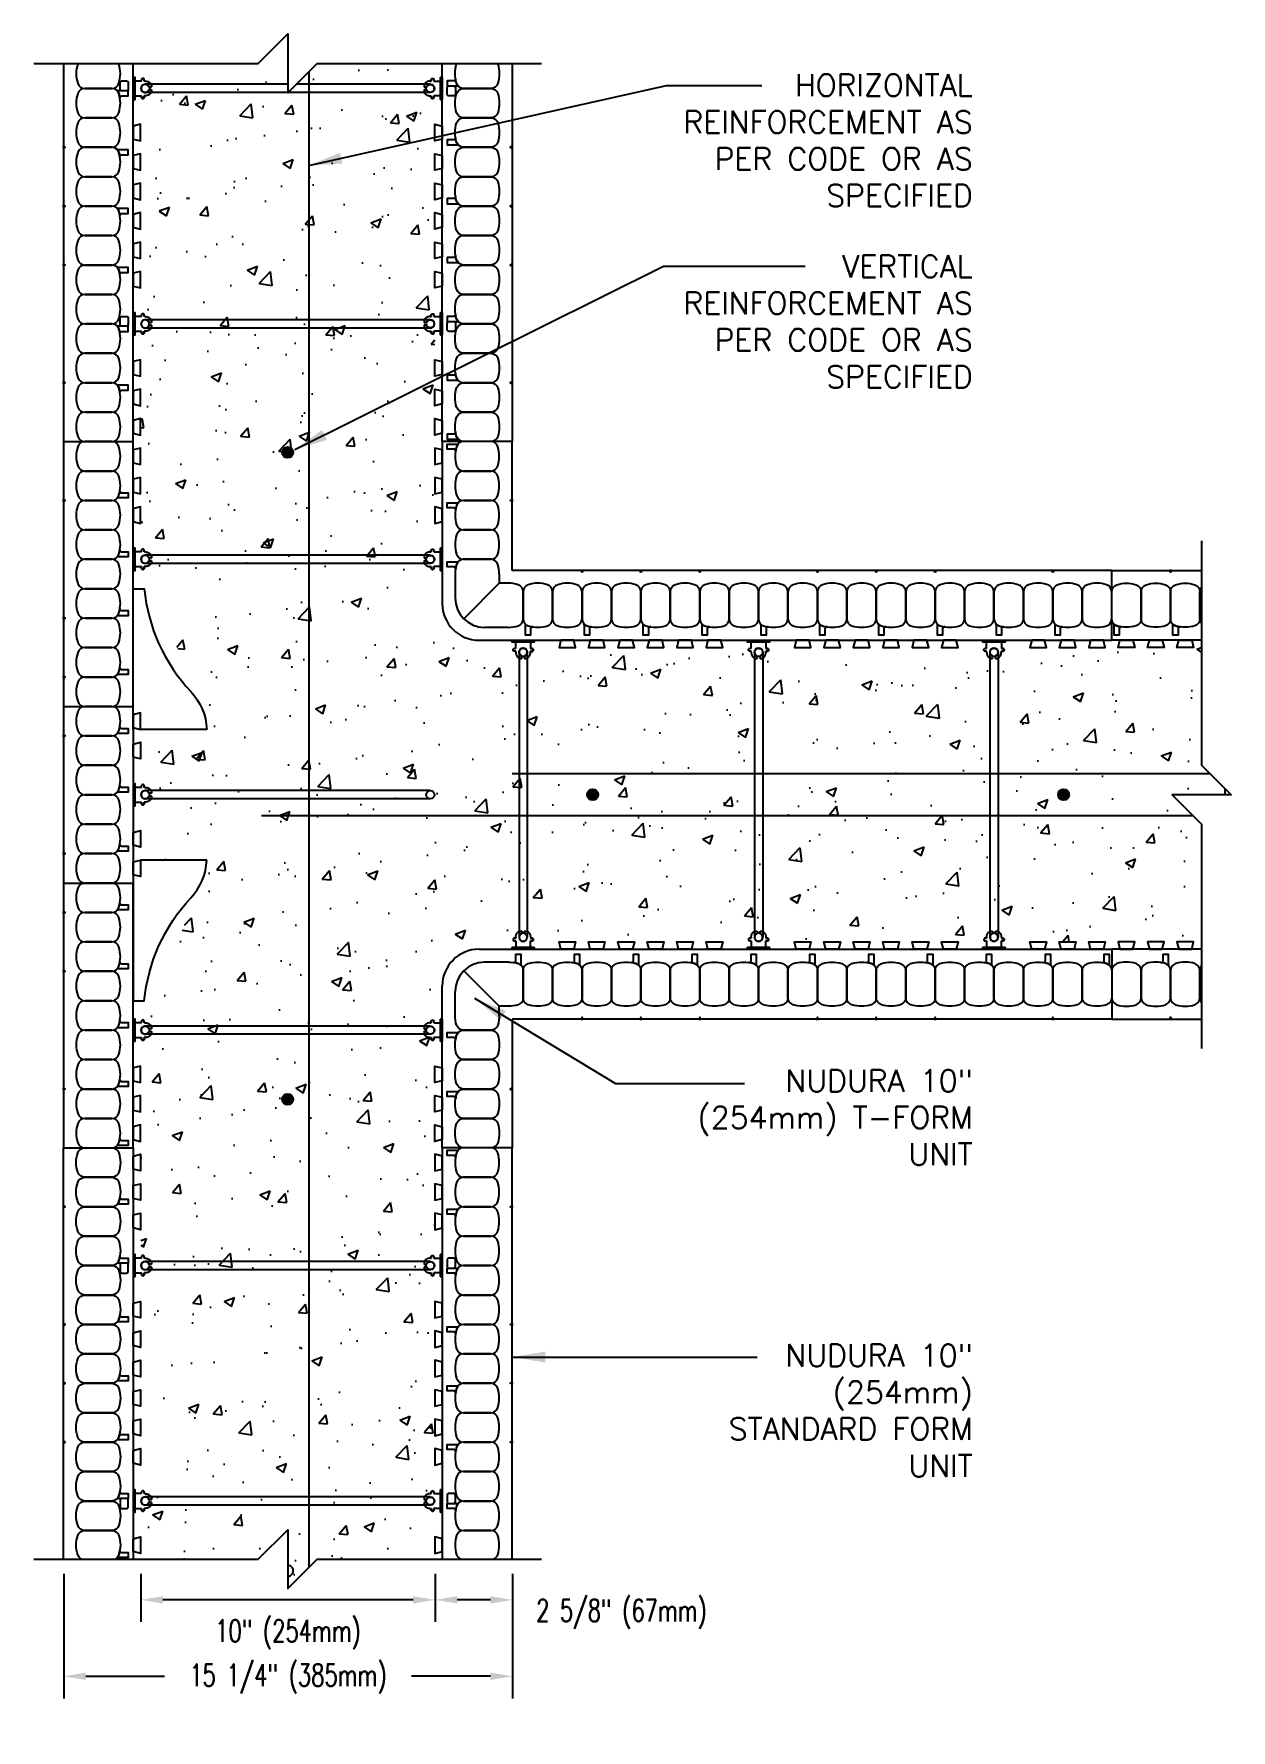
# Model space of a CAD drawing. Header units: inches. Extents: x 446.3 to 486.9, y 63.1 to 120.7.
import ezdxf

# ---------------------------------------------------------------- set-up
doc = ezdxf.new("R2010")
doc.units = ezdxf.units.IN
doc.header["$MEASUREMENT"] = 0
for name, color, linetype in [('HATCH', 12, 'Continuous'), ('line25', 2, 'Continuous'), ('LINE3', 3, 'Continuous'), ('LINE50', 5, 'Continuous'), ('LINE65', 3, 'Continuous'), ('LINE9', 9, 'Continuous'), ('TEXT', 4, 'Continuous')]:
    doc.layers.add(name, color=color, linetype=linetype)
doc.styles.add('DIM', font='romans.shx', dxfattribs={"width": 0.7})
doc.styles.add('ROMANS', font='romans.shx', dxfattribs={"height": 0.75})
doc.dimstyles.new('ext_12', dxfattribs={"dimscale": 12, "dimtxt": 0.09375, "dimasz": 0.09375, "dimexe": 0.09375, "dimexo": 0.0625, "dimgap": 0.0625, "dimtad": 1, "dimdec": 1, "dimzin": 3, "dimdsep": 46, "dimlunit": 4, "dimtxsty": 'DIM', "dimcen": 0.09, "dimdle": 0.09375, "dimclrt": 4, "dimadec": 0, "dimazin": 0, "dimtfac": 1, "dimtdec": 1, "dimtmove": 2, "dimatfit": 3, "dimfxl": 0, "dimfrac": 2, "dimtolj": 1, "dimtzin": 0, "dimarcsym": 0})
doc.dimstyles.new('ext_8', dxfattribs={"dimscale": 8, "dimtxt": 0.09375, "dimasz": 0.09375, "dimexe": 0.09375, "dimexo": 0.0625, "dimgap": 0.0625, "dimtad": 1, "dimdec": 1, "dimzin": 3, "dimdsep": 46, "dimlunit": 4, "dimtxsty": 'DIM', "dimcen": 0.09, "dimdle": 0.09375, "dimclrt": 4, "dimadec": 0, "dimazin": 0, "dimtfac": 1, "dimtdec": 1, "dimtmove": 2, "dimatfit": 3, "dimfxl": 0, "dimfrac": 2, "dimtolj": 1, "dimtzin": 0, "dimarcsym": 0})

msp = doc.modelspace()

# ---------------------------------------------------------------- texts
at = {"layer": 'TEXT', "char_height": 0.75, "width": 10.69188, "attachment_point": 6, "style": 'ROMANS'}
for s, insert in [('HORIZONTAL REINFORCEMENT AS PER CODE OR AS SPECIFIED', (478.167, 117.095)), ('VERTICAL REINFORCEMENT AS PER CODE OR AS SPECIFIED', (478.167, 110.94)), ('NUDURA 10" (254mm) T-FORM UNIT', (478.167, 83.893)), ('NUDURA 10" (254mm) STANDARD FORM UNIT', (478.167, 73.935))]:
    msp.add_mtext(s, dxfattribs=dict(at, insert=insert))

# ---------------------------------------------------------------- blocks, each defined once
blk = doc.blocks.new('*D10')
at = {"layer": 'Defpoints', "color": 0}
for p in [(459.897, 68.887), (462.522, 68.887), (459.897, 67.502)]:
    blk.add_point(p, dxfattribs=at)
at = {"layer": 'TEXT', "color": 0, "lineweight": -2}
for p, q in [((459.897, 68.387), (459.897, 66.752)), ((462.522, 68.387), (462.522, 66.752)), ((461.772, 67.502), (460.647, 67.502))]:
    blk.add_line(p, q, dxfattribs=at)
at = {"layer": 'TEXT', "color": 0}
for points in [[(460.647, 67.627), (460.647, 67.377), (459.897, 67.502)], [(461.772, 67.627), (461.772, 67.377), (462.522, 67.502)]]:
    blk.add_solid(points, dxfattribs=at)
at = {"layer": 'TEXT', "color": 4, "insert": (466.228, 67.02), "char_height": 0.75, "attachment_point": 5, "style": 'DIM'}
blk.add_mtext('\\A1;2 5/8" (67mm)', dxfattribs=at)
blk = doc.blocks.new('*D11')
at = {"layer": 'Defpoints', "color": 0}
for p in [(449.897, 68.887), (459.897, 68.887), (449.897, 67.502)]:
    blk.add_point(p, dxfattribs=at)
at = {"layer": 'TEXT', "color": 0, "lineweight": -2}
for p, q in [((449.897, 68.387), (449.897, 66.752)), ((459.897, 68.387), (459.897, 66.752)), ((459.147, 67.502), (450.647, 67.502))]:
    blk.add_line(p, q, dxfattribs=at)
at = {"layer": 'TEXT', "color": 0}
for points in [[(450.647, 67.627), (450.647, 67.377), (449.897, 67.502)], [(459.147, 67.627), (459.147, 67.377), (459.897, 67.502)]]:
    blk.add_solid(points, dxfattribs=at)
at = {"layer": 'TEXT', "color": 4, "insert": (454.898, 66.324), "char_height": 0.75, "attachment_point": 5, "style": 'DIM'}
blk.add_mtext('\\A1;10" (254mm)', dxfattribs=at)
blk = doc.blocks.new('*D12')
at = {"layer": 'Defpoints', "color": 0}
for p in [(447.272, 68.887), (462.522, 68.887), (462.522, 64.906)]:
    blk.add_point(p, dxfattribs=at)
at = {"layer": 'TEXT', "color": 0, "lineweight": -2}
for p, q in [((447.272, 68.387), (447.272, 64.156)), ((462.522, 68.387), (462.522, 64.156)), ((448.022, 64.906), (450.697, 64.906)), ((461.772, 64.906), (459.097, 64.906))]:
    blk.add_line(p, q, dxfattribs=at)
at = {"layer": 'TEXT', "color": 0}
for points in [[(448.022, 65.031), (448.022, 64.781), (447.272, 64.906)], [(461.772, 65.031), (461.772, 64.781), (462.522, 64.906)]]:
    blk.add_solid(points, dxfattribs=at)
at = {"layer": 'TEXT', "color": 4, "insert": (454.897, 64.822), "char_height": 0.75, "attachment_point": 5, "style": 'DIM'}
blk.add_mtext('\\A1;15 1/4" (385mm)', dxfattribs=at)
blk = doc.blocks.new('WEB_CENTRE_TOP')
for p, q in [((-0.140625, 9.688), (-0.140625, 0)), ((0.140625, 9.688), (0.140625, 0))]:
    blk.add_line(p, q)
for centre in [(0, 9.688), (0, 0)]:
    blk.add_circle(centre, 0.140625)
blk = doc.blocks.new('Connector')
blk.add_point((0.271, 0))
at = {"layer": 'LINE9'}
for p, q in [((0, 0.375), (0, -0.375)), ((0.062, -0.375), (0.062, 0.375)), ((0.281, 0.25), (0.062, 0.25))]:
    blk.add_line(p, q, dxfattribs=at)
for points, weights in [([(0.007, 0.375), (0.004, 0.375), (0, 0.375)], [1, 0.972587069138, 0.950305488115]), ([(0.327, 0.343), (0.308, 0.343), (0.281, 0.317), (0.281, 0.297)], [1, 0.85355339, 0.85355339, 1]), ([(0.328, 0.343), (0.327, 0.343), (0.327, 0.343)], [1, 0.70710678, 1]), ([(0.375, 0.297), (0.375, 0.317), (0.348, 0.343), (0.329, 0.343)], [1, 0.85355339, 0.85355339, 1]), ([(0.406, 0.25), (0.546, 0.25), (0.619, 0.131)], [0.958404415409, 0.794674173519, 0.864651571113]), ([(0.619, 0.052), (0.612, 0.049), (0.604, 0.049)], [0.83615024178, 0.892081430621, 1]), ([(0, -0.375), (0.004, -0.375), (0.007, -0.375)], [0.950305488115, 0.972587069138, 1]), ([(0.281, -0.297), (0.281, -0.317), (0.308, -0.343), (0.327, -0.343)], [1, 0.85355339, 0.85355339, 1]), ([(0.327, -0.343), (0.281, -0.343), (0.281, -0.297)], [1, 0.70710678, 1]), ([(0.329, -0.343), (0.348, -0.343), (0.375, -0.317), (0.375, -0.297)], [1, 0.85355339, 0.85355339, 1]), ([(0.375, -0.297), (0.375, -0.343), (0.329, -0.343)], [1, 0.70710678, 1]), ([(0.619, -0.131), (0.546, -0.25), (0.406, -0.25)], [0.864651574428, 0.794674169686, 0.958404415195]), ([(0.604, -0.049), (0.612, -0.049), (0.619, -0.052)], [1, 0.89208144177, 0.836150253337])]:
    blk.add_rational_spline(points, weights, degree=2, dxfattribs=at)
for points, degree in [([(0, 0.375), (0.002, 0.375), (0.005, 0.375), (0.007, 0.375)], 3), ([(0.007, 0.375), (0.021, 0.375), (0.051, 0.375), (0.062, 0.375), (0.062, 0.375)], 3), ([(0.281, 0.25), (0.281, 0.297)], 1), ([(0.327, 0.343), (0.327, 0.343), (0.328, 0.343), (0.328, 0.343)], 3), ([(0.328, 0.343), (0.329, 0.343), (0.329, 0.343), (0.329, 0.343)], 3), ([(0.375, 0.25), (0.375, 0.297)], 1), ([(0.406, 0.25), (0.375, 0.25)], 1), ([(0.406, 0.25), (0.406, 0.25)], 1), ([(0.406, 0.25), (0.406, 0.25)], 1), ([(0.406, 0.25), (0.406, 0.25)], 1), ([(0.406, 0.25), (0.406, 0.25)], 1), ([(0.406, 0.25), (0.406, 0.25)], 1), ([(0.406, 0.25), (0.406, 0.25)], 1), ([(0.406, 0.25), (0.406, 0.25)], 1), ([(0.406, 0.25), (0.406, 0.25)], 1), ([(0.406, 0.25), (0.406, 0.25)], 1), ([(0.406, 0.25), (0.406, 0.25)], 1), ([(0.406, 0.25), (0.406, 0.25)], 1), ([(0.406, 0.25), (0.406, 0.25)], 1), ([(0.406, 0.25), (0.406, 0.25)], 1), ([(0.406, 0.25), (0.406, 0.25)], 1), ([(0.406, 0.25), (0.406, 0.25)], 1), ([(0.406, 0.25), (0.406, 0.25)], 1), ([(0.406, 0.25), (0.406, 0.25)], 1), ([(0.406, 0.25), (0.406, 0.25)], 1), ([(0.406, 0.25), (0.406, 0.25)], 1), ([(0.406, 0.25), (0.406, 0.25)], 1), ([(0.406, 0.25), (0.406, 0.25)], 1), ([(0.406, 0.25), (0.406, 0.25)], 1), ([(0.406, 0.25), (0.406, 0.25)], 1), ([(0.406, 0.25), (0.406, 0.25)], 1), ([(0.604, 0.049), (0.532, 0.049)], 1), ([(0.532, 0.049), (0.532, 0.049)], 1), ([(0.532, 0.049), (0.532, 0.049)], 1), ([(0.532, 0.049), (0.532, 0.049)], 1), ([(0.532, 0.049), (0.532, 0.049)], 1), ([(0.532, 0.049), (0.532, 0.049)], 1), ([(0.532, 0.049), (0.532, 0.049)], 1), ([(0.532, 0.049), (0.532, 0.049)], 1), ([(0.532, 0.049), (0.532, 0.049)], 1), ([(0.532, 0.049), (0.532, 0.049)], 1), ([(0.532, 0.049), (0.532, 0.049)], 1), ([(0.604, 0.049), (0.609, 0.049), (0.614, 0.05), (0.619, 0.052)], 3), ([(0.604, 0.049), (0.604, 0.049)], 1), ([(0.604, 0.049), (0.604, 0.049)], 1), ([(0.604, 0.049), (0.604, 0.049)], 1), ([(0.604, 0.049), (0.604, 0.049)], 1), ([(0.619, 0.131), (0.619, 0.052)], 1), ([(0.619, 0.131), (0.619, 0.131)], 1), ([(0.619, 0.131), (0.619, 0.131)], 1), ([(0.619, 0.131), (0.619, 0.131)], 1), ([(0.619, 0.131), (0.619, 0.131)], 1), ([(0.007, -0.375), (0.005, -0.375), (0.002, -0.375), (0, -0.375)], 3), ([(0.062, -0.375), (0.062, -0.375), (0.051, -0.375), (0.021, -0.375), (0.007, -0.375)], 3), ([(0.062, -0.25), (0.281, -0.25)], 1), ([(0.281, -0.297), (0.281, -0.25)], 1), ([(0.281, -0.25), (0.281, -0.297)], 1), ([(0.328, -0.343), (0.328, -0.343), (0.327, -0.343), (0.327, -0.343)], 3), ([(0.329, -0.343), (0.329, -0.343), (0.329, -0.343), (0.328, -0.343)], 3), ([(0.375, -0.25), (0.375, -0.297)], 1), ([(0.375, -0.297), (0.375, -0.25)], 1), ([(0.406, -0.25), (0.375, -0.25)], 1), ([(0.406, -0.25), (0.406, -0.25)], 1), ([(0.406, -0.25), (0.406, -0.25)], 1), ([(0.406, -0.25), (0.406, -0.25)], 1), ([(0.406, -0.25), (0.406, -0.25)], 1), ([(0.406, -0.25), (0.406, -0.25)], 1), ([(0.406, -0.25), (0.406, -0.25)], 1), ([(0.406, -0.25), (0.406, -0.25)], 1), ([(0.406, -0.25), (0.406, -0.25)], 1), ([(0.406, -0.25), (0.406, -0.25)], 1), ([(0.406, -0.25), (0.406, -0.25)], 1), ([(0.406, -0.25), (0.406, -0.25)], 1), ([(0.532, -0.049), (0.604, -0.049)], 1), ([(0.604, -0.049), (0.58, -0.049), (0.556, -0.049), (0.532, -0.049)], 3), ([(0.532, -0.049), (0.532, -0.049)], 1), ([(0.532, -0.049), (0.532, -0.049)], 1), ([(0.532, -0.049), (0.532, -0.049)], 1), ([(0.532, -0.049), (0.532, -0.049)], 1), ([(0.619, -0.052), (0.614, -0.05), (0.609, -0.049), (0.604, -0.049)], 3), ([(0.604, -0.049), (0.604, -0.049)], 1), ([(0.604, -0.049), (0.604, -0.049)], 1), ([(0.604, -0.049), (0.604, -0.049)], 1), ([(0.604, -0.049), (0.604, -0.049)], 1), ([(0.604, -0.049), (0.604, -0.049)], 1), ([(0.604, -0.049), (0.604, -0.049)], 1), ([(0.604, -0.049), (0.604, -0.049)], 1), ([(0.604, -0.049), (0.604, -0.049)], 1), ([(0.619, -0.052), (0.619, -0.131)], 1), ([(0.619, -0.131), (0.619, -0.131)], 1), ([(0.619, -0.131), (0.619, -0.131)], 1), ([(0.619, -0.131), (0.619, -0.131)], 1), ([(0.619, -0.131), (0.619, -0.131)], 1)]:
    blk.add_open_spline(points, degree=degree, dxfattribs=at)
for points, weights, knots in [([(0.062, 0.375), (0.062, 0.375), (0.046, 0.375), (0.03, 0.375), (0.007, 0.375)], [0.868718858569, 0.861102746415, 1, 0.861102734288, 0.868718859898], [0, 0, 0, 0.5, 0.5, 1, 1, 1]), ([(0.532, 0.049), (0.472, 0.203), (0.333, 0.113), (0.157, 0), (0.333, -0.113), (0.472, -0.203), (0.532, -0.049)], [0.899508922286, 0.599718215298, 1, 0.54226024, 1, 0.599718224335, 0.899508908749], [0, 0, 0, 0.318112, 0.318112, 0.681888, 0.681888, 1, 1, 1]), ([(0.007, -0.375), (0.03, -0.375), (0.046, -0.375), (0.062, -0.375), (0.062, -0.375)], [0.868718859319, 0.861102739573, 1, 0.861102742958, 0.868718858948], [0, 0, 0, 0.5, 0.5, 1, 1, 1])]:
    blk.add_rational_spline(points, weights, degree=2, knots=knots, dxfattribs=at)

# ---------------------------------------------------------------- dimensions: what is measured, and where the dimension line sits
at = {"layer": 'TEXT'}
for base, p1, p2, text, picture, middle in [((462.522, 64.906), (447.272, 68.887), (462.522, 68.887), '15 1/4" (385mm)', '*D12', (454.897, 64.822)), ((449.897, 67.502), (459.897, 68.887), (449.897, 68.887), '10" (254mm)', '*D11', (454.898, 66.324)), ((459.897, 67.502), (462.522, 68.887), (459.897, 68.887), '2 5/8" (67mm)', '*D10', (466.228, 67.02))]:
    dim = msp.add_linear_dim(base=base, p1=p1, p2=p2, text=text, dimstyle='ext_8', dxfattribs=at)
    dim.commit()
    dim.dimension.update_dxf_attribs({"geometry": picture, "text_midpoint": middle, "dimtype": 160})

# ---------------------------------------------------------------- hatches: boundary and pattern name
at = {"layer": 'HATCH'}
h = msp.add_hatch(dxfattribs=at)
h.set_pattern_fill('AR-CONC', color=256, scale=0.5, style=0)
h.set_pattern_definition([(50, (-1.1555, -30.8166), (3.586301, -0.31376), [0.375, -4.125]), (355, (-1.1555, -30.8166), (-0.693757, 3.76096), [0.3, -3.3]), (100.4514, (-0.8566, -30.8427), (2.892547, 3.447198), [0.3187, -3.50571]), (46.1842, (-1.1555, -29.8166), (5.336205, -0.827595), [0.5625, -6.1875]), (96.6356, (-0.711, -29.8855), (4.673314, 4.87059), [0.47805, -5.258565]), (351.1842, (-1.1555, -29.8166), (4.67331, 4.870593), [0.45, -4.95]), (21, (-0.6555, -30.0666), (2.984535, -2.013094), [0.375, -4.125]), (326, (-0.6555, -30.0666), (1.216577, 3.62575), [0.3, -3.3]), (71.4514, (-0.4068, -30.2343), (4.201113, 1.612652), [0.3187, -3.50571]), (37.5, (-1.1555, -30.8166), (0.0607993, 1.6644693), [0, -3.26, 0, -3.35, 0, -3.3125]), (7.5, (-1.1555, -30.8166), (1.3153477, 1.9720586), [0, -1.91, 0, -3.185, 0, -1.2625]), (327.5, (-2.2705, -30.8166), (2.6691122, -0.1127744), [0, -1.25, 0, -3.9, 0, -5.175]), (317.5, (-2.7705, -30.8166), (2.915931, 0.500525), [0, -1.625, 0, -2.59, 0, -3.675])])
h.paths.add_polyline_path([(485.943, 95.861), (485.943, 99.861), (459.886, 99.861), (459.886, 119.714), (455.886, 119.714), (454.886, 118.714), (454.886, 120.714), (453.886, 119.714), (449.886, 119.714), (449.886, 103.497), (450.375, 103.497), (450.375, 101.322), (452.363, 97.479), (452.363, 96.862), (449.886, 96.862), (449.886, 92.643), (452.33, 92.643), (451.588, 90.853), (450.229, 88.029), (449.886, 85.643), (449.897, 68.887), (453.886, 68.887), (454.886, 69.887), (454.886, 67.887), (455.886, 68.887), (459.897, 68.887), (459.897, 89.861), (485.943, 89.861), (485.943, 93.861), (484.943, 94.861), (486.943, 94.861)])
at = {"layer": 'LINE3'}
for points in [[(454.698, 106.492, 1), (455.073, 106.492, 1)], [(465.062, 94.861, 1), (465.437, 94.861, 1)], [(481.062, 94.861, 1), (481.437, 94.861, 1)], [(454.698, 84.508, 1), (455.073, 84.508, 1)]]:
    msp.add_hatch(color=256, dxfattribs=at).paths.add_polyline_path(points)

# ---------------------------------------------------------------- linework, layer by layer
at = {"layer": 'line25'}
for p, q in [((449.636, 106.861), (449.636, 119.714)), ((460.136, 106.861), (460.136, 119.714)), ((449.467, 110.841), (449.467, 110.861)), ((460.304, 110.882), (460.304, 110.861)), ((449.636, 97.861), (449.636, 106.861)), ((460.136, 106.861), (460.136, 101.361)), ((461.386, 100.111), (482.886, 100.111)), ((485.943, 100.111), (482.886, 100.111)), ((449.636, 97.08), (449.636, 92.643)), ((452.134, 97.08), (449.886, 97.08)), ((452.134, 92.643), (449.886, 92.643)), ((449.636, 82.861), (449.636, 91.861)), ((461.386, 89.611), (482.886, 89.611)), ((485.943, 89.611), (482.886, 89.611)), ((460.136, 82.861), (460.136, 88.361)), ((449.636, 82.861), (449.636, 68.887)), ((460.136, 82.861), (460.136, 68.887)), ((449.467, 78.882), (449.467, 78.861)), ((460.304, 78.841), (460.304, 78.861))]:
    msp.add_line(p, q, dxfattribs=at)
for points in [[(449.636, 117.143), (449.886, 117.08), (449.886, 117.643), (449.636, 117.58)], [(460.136, 117.143), (459.886, 117.08), (459.886, 117.643), (460.136, 117.58)], [(449.636, 116.143), (449.886, 116.08), (449.886, 116.643), (449.636, 116.58)], [(460.136, 116.143), (459.886, 116.08), (459.886, 116.643), (460.136, 116.58)], [(449.636, 115.143), (449.886, 115.08), (449.886, 115.643), (449.636, 115.58)], [(460.136, 115.143), (459.886, 115.08), (459.886, 115.643), (460.136, 115.58)], [(449.636, 114.143), (449.886, 114.08), (449.886, 114.643), (449.636, 114.58)], [(460.136, 114.143), (459.886, 114.08), (459.886, 114.643), (460.136, 114.58)], [(449.636, 113.143), (449.886, 113.08), (449.886, 113.643), (449.636, 113.58)], [(460.136, 113.143), (459.886, 113.08), (459.886, 113.643), (460.136, 113.58)], [(449.636, 112.143), (449.886, 112.08), (449.886, 112.643), (449.636, 112.58)], [(460.136, 112.143), (459.886, 112.08), (459.886, 112.643), (460.136, 112.58)], [(449.636, 109.143), (449.886, 109.08), (449.886, 109.643), (449.636, 109.58)], [(460.136, 109.143), (459.886, 109.08), (459.886, 109.643), (460.136, 109.58)], [(449.636, 108.143), (449.886, 108.08), (449.886, 108.643), (449.636, 108.58)], [(460.136, 108.143), (459.886, 108.08), (459.886, 108.643), (460.136, 108.58)], [(449.636, 107.143), (449.886, 107.08), (449.886, 107.643), (449.636, 107.58)], [(460.136, 107.143), (459.886, 107.08), (459.886, 107.643), (460.136, 107.58)], [(449.636, 106.143), (449.886, 106.08), (449.886, 106.643), (449.636, 106.58)], [(460.136, 106.58), (459.886, 106.643), (459.886, 106.08), (460.136, 106.143)], [(449.636, 105.143), (449.886, 105.08), (449.886, 105.643), (449.636, 105.58)], [(460.136, 105.58), (459.886, 105.643), (459.886, 105.08), (460.136, 105.143)], [(449.636, 104.143), (449.886, 104.08), (449.886, 104.643), (449.636, 104.58)], [(460.136, 104.58), (459.886, 104.643), (459.886, 104.08), (460.136, 104.143)], [(464.167, 100.111), (464.105, 99.861), (464.667, 99.861), (464.605, 100.111)], [(465.167, 100.111), (465.105, 99.861), (465.667, 99.861), (465.605, 100.111)], [(466.167, 100.111), (466.105, 99.861), (466.667, 99.861), (466.605, 100.111)], [(467.167, 100.111), (467.105, 99.861), (467.667, 99.861), (467.605, 100.111)], [(468.167, 100.111), (468.105, 99.861), (468.667, 99.861), (468.605, 100.111)], [(469.167, 100.111), (469.105, 99.861), (469.667, 99.861), (469.605, 100.111)], [(472.167, 100.111), (472.105, 99.861), (472.667, 99.861), (472.605, 100.111)], [(473.167, 100.111), (473.105, 99.861), (473.667, 99.861), (473.605, 100.111)], [(474.167, 100.111), (474.105, 99.861), (474.667, 99.861), (474.605, 100.111)], [(475.167, 100.111), (475.105, 99.861), (475.667, 99.861), (475.605, 100.111)], [(476.167, 100.111), (476.105, 99.861), (476.667, 99.861), (476.605, 100.111)], [(477.167, 100.111), (477.105, 99.861), (477.667, 99.861), (477.605, 100.111)], [(480.167, 100.111), (480.105, 99.861), (480.667, 99.861), (480.605, 100.111)], [(481.167, 100.111), (481.105, 99.861), (481.667, 99.861), (481.605, 100.111)], [(482.167, 100.111), (482.105, 99.861), (482.667, 99.861), (482.605, 100.111)], [(483.605, 100.111), (483.667, 99.861), (483.105, 99.861), (483.167, 100.111)], [(484.605, 100.111), (484.667, 99.861), (484.105, 99.861), (484.167, 100.111)], [(485.605, 100.111), (485.667, 99.861), (485.105, 99.861), (485.167, 100.111)], [(449.636, 97.143), (449.886, 97.08), (449.886, 97.643), (449.636, 97.58)], [(449.636, 96.58), (449.886, 96.643), (449.886, 96.08), (449.636, 96.143)], [(449.636, 93.58), (449.886, 93.643), (449.886, 93.08), (449.636, 93.143)], [(449.636, 92.58), (449.886, 92.643), (449.886, 92.08), (449.636, 92.143)], [(464.167, 89.611), (464.105, 89.861), (464.667, 89.861), (464.605, 89.611)], [(465.167, 89.611), (465.105, 89.861), (465.667, 89.861), (465.605, 89.611)], [(466.167, 89.611), (466.105, 89.861), (466.667, 89.861), (466.605, 89.611)], [(467.167, 89.611), (467.105, 89.861), (467.667, 89.861), (467.605, 89.611)], [(468.167, 89.611), (468.105, 89.861), (468.667, 89.861), (468.605, 89.611)], [(469.167, 89.611), (469.105, 89.861), (469.667, 89.861), (469.605, 89.611)], [(472.167, 89.611), (472.105, 89.861), (472.667, 89.861), (472.605, 89.611)], [(473.167, 89.611), (473.105, 89.861), (473.667, 89.861), (473.605, 89.611)], [(474.167, 89.611), (474.105, 89.861), (474.667, 89.861), (474.605, 89.611)], [(475.167, 89.611), (475.105, 89.861), (475.667, 89.861), (475.605, 89.611)], [(476.167, 89.611), (476.105, 89.861), (476.667, 89.861), (476.605, 89.611)], [(477.167, 89.611), (477.105, 89.861), (477.667, 89.861), (477.605, 89.611)], [(480.167, 89.611), (480.105, 89.861), (480.667, 89.861), (480.605, 89.611)], [(481.167, 89.611), (481.105, 89.861), (481.667, 89.861), (481.605, 89.611)], [(482.167, 89.611), (482.105, 89.861), (482.667, 89.861), (482.605, 89.611)], [(483.605, 89.611), (483.667, 89.861), (483.105, 89.861), (483.167, 89.611)], [(484.605, 89.611), (484.667, 89.861), (484.105, 89.861), (484.167, 89.611)], [(485.605, 89.611), (485.667, 89.861), (485.105, 89.861), (485.167, 89.611)], [(449.636, 85.143), (449.886, 85.08), (449.886, 85.643), (449.636, 85.58)], [(460.136, 85.143), (459.886, 85.08), (459.886, 85.643), (460.136, 85.58)], [(449.636, 84.143), (449.886, 84.08), (449.886, 84.643), (449.636, 84.58)], [(460.136, 84.143), (459.886, 84.08), (459.886, 84.643), (460.136, 84.58)], [(449.636, 83.143), (449.886, 83.08), (449.886, 83.643), (449.636, 83.58)], [(460.136, 83.143), (459.886, 83.08), (459.886, 83.643), (460.136, 83.58)], [(449.636, 82.58), (449.886, 82.643), (449.886, 82.08), (449.636, 82.143)], [(460.136, 82.58), (459.886, 82.643), (459.886, 82.08), (460.136, 82.143)], [(449.636, 81.58), (449.886, 81.643), (449.886, 81.08), (449.636, 81.143)], [(460.136, 81.58), (459.886, 81.643), (459.886, 81.08), (460.136, 81.143)], [(449.636, 80.58), (449.886, 80.643), (449.886, 80.08), (449.636, 80.143)], [(460.136, 80.58), (459.886, 80.643), (459.886, 80.08), (460.136, 80.143)], [(449.636, 77.58), (449.886, 77.643), (449.886, 77.08), (449.636, 77.143)], [(460.136, 77.58), (459.886, 77.643), (459.886, 77.08), (460.136, 77.143)], [(449.636, 76.58), (449.886, 76.643), (449.886, 76.08), (449.636, 76.143)], [(460.136, 76.58), (459.886, 76.643), (459.886, 76.08), (460.136, 76.143)], [(449.636, 75.58), (449.886, 75.643), (449.886, 75.08), (449.636, 75.143)], [(460.136, 75.58), (459.886, 75.643), (459.886, 75.08), (460.136, 75.143)], [(449.636, 74.58), (449.886, 74.643), (449.886, 74.08), (449.636, 74.143)], [(460.136, 74.58), (459.886, 74.643), (459.886, 74.08), (460.136, 74.143)], [(449.636, 73.58), (449.886, 73.643), (449.886, 73.08), (449.636, 73.143)], [(460.136, 73.58), (459.886, 73.643), (459.886, 73.08), (460.136, 73.143)], [(449.636, 72.58), (449.886, 72.643), (449.886, 72.08), (449.636, 72.143)], [(460.136, 72.58), (459.886, 72.643), (459.886, 72.08), (460.136, 72.143)], [(449.636, 69.58), (449.886, 69.643), (449.886, 69.08), (449.636, 69.143)], [(460.136, 69.58), (459.886, 69.643), (459.886, 69.08), (460.136, 69.143)]]:
    msp.add_lwpolyline(points, close=True, dxfattribs=at)
for points in [[(449.636, 97.08), (449.636, 101.861), (450.011, 101.861, 0.166375), (451.592, 98.371, -0.180653), (452.134, 97.08, -0.180653)], [(449.636, 92.643), (449.636, 87.861), (450.011, 87.861, -0.166375), (451.592, 91.352, 0.180653), (452.134, 92.643, 0.180653)]]:
    msp.add_lwpolyline(points, format="xyb", dxfattribs=at)
for centre, start, end in [((461.386, 101.361), 180, 270), ((461.386, 88.361), 90, 180)]:
    msp.add_arc(centre, 1.25, start, end, dxfattribs=at)
at = {"layer": 'LINE3'}
msp.add_line((485.659, 94.146), (453.997, 94.146), dxfattribs=at)
for centre in [(454.886, 106.492), (465.25, 94.861), (481.25, 94.861), (454.886, 84.508)]:
    msp.add_circle(centre, 0.188, dxfattribs=at)
msp.add_arc((454.886, 68.492), 0.188, 269.96368, 90.03632, dxfattribs=at)
at = {"layer": 'LINE50'}
for p, q in [((447.261, 119.714), (447.261, 106.861)), ((462.511, 119.714), (462.511, 106.861)), ((447.261, 106.861), (449.636, 106.861)), ((447.261, 106.861), (449.636, 106.861)), ((447.261, 106.861), (447.261, 97.861)), ((447.261, 106.861), (449.636, 106.861)), ((462.511, 106.861), (460.136, 106.861)), ((462.511, 106.861), (460.136, 106.861)), ((462.511, 106.861), (460.136, 106.861)), ((462.511, 102.486), (462.511, 106.861)), ((482.886, 102.486), (462.511, 102.486)), ((482.886, 100.111), (482.886, 102.486)), ((482.886, 102.486), (485.943, 102.486)), ((482.886, 100.111), (482.886, 102.486)), ((447.261, 97.861), (447.261, 91.861)), ((447.261, 91.861), (447.261, 82.861)), ((482.886, 89.611), (482.886, 87.236)), ((482.886, 89.611), (482.886, 87.236)), ((462.511, 87.236), (462.511, 82.861)), ((482.886, 87.236), (462.511, 87.236)), ((482.886, 87.236), (485.943, 87.236)), ((447.261, 82.861), (449.636, 82.861)), ((447.261, 82.861), (449.636, 82.861)), ((447.261, 68.887), (447.261, 82.861)), ((462.511, 82.861), (460.136, 82.861)), ((462.511, 82.861), (460.136, 82.861)), ((462.511, 68.887), (462.511, 82.861))]:
    msp.add_line(p, q, dxfattribs=at)
at = {"layer": 'LINE65', "flags": 128}
for points in [[(455.604, 119.432), (455.604, 68.606)], [(462.511, 95.582), (486.222, 95.582)]]:
    msp.add_lwpolyline(points, dxfattribs=at)
at = {"layer": 'LINE9'}
for p, q in [((454.886, 119.002), (450.042, 119.002)), ((459.73, 119.002), (455.174, 119.002)), ((454.886, 118.721), (450.042, 118.721)), ((459.73, 118.721), (454.893, 118.721)), ((460.573, 102.361), (460.573, 101.549)), ((462.073, 102.049), (460.866, 100.842)), ((462.073, 102.361), (462.073, 102.049)), ((462.386, 102.049), (462.073, 102.049)), ((462.386, 100.549), (461.573, 100.549)), ((447.261, 97.861), (449.636, 97.861)), ((486.745, 94.861), (486.745, 95.059)), ((447.261, 91.861), (449.636, 91.861)), ((462.073, 87.674), (460.866, 88.881)), ((462.386, 89.174), (461.573, 89.174)), ((460.573, 87.361), (460.573, 88.174)), ((462.073, 87.361), (462.073, 87.674)), ((462.386, 87.674), (462.073, 87.674))]:
    msp.add_line(p, q, dxfattribs=at)
at = {"layer": 'LINE9', "flags": 128}
for points in [[(446.261, 119.714), (453.886, 119.714), (454.886, 120.714), (454.886, 118.714), (455.886, 119.714), (463.511, 119.714)], [(485.943, 103.486), (485.943, 95.861), (486.943, 94.861), (484.943, 94.861), (485.943, 93.861), (485.943, 86.236)], [(446.261, 68.887), (453.886, 68.887), (454.886, 69.887), (454.886, 67.887), (455.886, 68.887), (463.511, 68.887)]]:
    msp.add_lwpolyline(points, dxfattribs=at)
at = {"layer": 'LINE9'}
for points in [[(447.76, 119.714, 0.027), (447.75, 119.688, 0.157671), (447.75, 119.035, 0.325305), (447.988, 118.861), (448.909, 118.861, 0.325305), (449.147, 119.035, 0.157671)], [(449.147, 119.035, 0.157671), (449.147, 119.688, 0.027), (449.137, 119.714)], [(460.625, 119.035, -0.157671), (460.625, 119.688, -0.027), (460.635, 119.714)], [(462.012, 119.714, -0.027), (462.022, 119.688, -0.157671), (462.022, 119.035, -0.325305), (461.784, 118.861), (460.863, 118.861, -0.325305), (460.625, 119.035, -0.157671)], [(460.625, 102.688, 0.078351), (460.573, 102.361, 0.325305)], [(462.073, 102.361, 0.078351), (462.022, 102.688, 0.325305), (461.784, 102.861), (460.863, 102.861, 0.325305), (460.625, 102.688, 0.157671)], [(462.386, 100.549, 0.078351), (462.713, 100.601, 0.325305), (462.886, 100.838), (462.886, 101.76, 0.325305), (462.713, 101.997, 0.078351), (462.386, 102.049, 0.325305)], [(485.943, 100.679, -0.173925), (485.886, 100.838), (485.886, 101.76, -0.173925), (485.943, 101.918, -0.157671)], [(462.386, 89.174, -0.078351), (462.713, 89.122, -0.325305), (462.886, 88.885), (462.886, 87.963, -0.325305), (462.713, 87.726, -0.078351), (462.386, 87.674, -0.325305)], [(485.943, 89.043, 0.173925), (485.886, 88.885), (485.886, 87.963, 0.173925), (485.943, 87.804, 0.157671)], [(460.625, 87.035, -0.078351), (460.573, 87.361, -0.325305)], [(462.073, 87.361, -0.078351), (462.022, 87.035, -0.325305), (461.784, 86.861), (460.863, 86.861, -0.325305), (460.625, 87.035, -0.157671)], [(447.877, 68.887, -0.202301), (447.75, 69.035, -0.157671), (447.75, 69.688, -0.325305), (447.988, 69.861), (448.909, 69.861, -0.325305), (449.147, 69.688, -0.157671)], [(461.895, 68.887, 0.202301), (462.022, 69.035, 0.157671), (462.022, 69.688, 0.325305), (461.784, 69.861), (460.863, 69.861, 0.325305), (460.625, 69.688, 0.157671)], [(449.147, 69.688, -0.157671), (449.147, 69.035, -0.202301), (449.02, 68.887)], [(460.625, 69.688, 0.157671), (460.625, 69.035, 0.202301), (460.752, 68.887)]]:
    msp.add_lwpolyline(points, format="xyb", dxfattribs=at)
for points in [[(449.147, 118.035, 0.157671), (449.147, 118.688, 0.325305), (448.909, 118.861), (447.988, 118.861, 0.325305), (447.75, 118.688, 0.157671), (447.75, 118.035, 0.325305), (447.988, 117.861), (448.909, 117.861, 0.325305)], [(449.147, 118.688, -0.037267), (449.184, 118.535, -0.463036), (449.246, 118.607), (449.467, 118.607), (449.467, 118.778), (449.121, 118.778, -0.189002), (449.079, 118.795, -0.128407)], [(449.252, 118.778, -0.414214), (449.19, 118.841), (449.19, 119.053, -0.414214), (449.252, 119.116), (449.405, 119.116, -0.414214), (449.467, 119.053), (449.467, 118.841, -0.414214), (449.405, 118.778)], [(460.625, 119.035, -0.037267), (460.588, 119.188, -0.463036), (460.526, 119.116), (460.304, 119.116), (460.304, 118.945), (460.65, 118.945, -0.189002), (460.693, 118.928, -0.128407)], [(460.304, 118.67), (460.304, 118.882, -0.414214), (460.367, 118.945), (460.519, 118.945, -0.414214), (460.582, 118.882), (460.582, 118.67, -0.414214), (460.519, 118.607), (460.367, 118.607, -0.414214)], [(460.625, 118.035, -0.157671), (460.625, 118.688, -0.325305), (460.863, 118.861), (461.784, 118.861, -0.325305), (462.022, 118.688, -0.157671), (462.022, 118.035, -0.325305), (461.784, 117.861), (460.863, 117.861, -0.325305)], [(449.147, 117.035, 0.157671), (449.147, 117.688, 0.325305), (448.909, 117.861), (447.988, 117.861, 0.325305), (447.75, 117.688, 0.157671), (447.75, 117.035, 0.325305), (447.988, 116.861), (448.909, 116.861, 0.325305)], [(460.625, 117.035, -0.157671), (460.625, 117.688, -0.325305), (460.863, 117.861), (461.784, 117.861, -0.325305), (462.022, 117.688, -0.157671), (462.022, 117.035, -0.325305), (461.784, 116.861), (460.863, 116.861, -0.325305)], [(460.625, 117.035, -0.037267), (460.588, 117.188, -0.463036), (460.526, 117.116), (460.304, 117.116), (460.304, 116.945), (460.65, 116.945, -0.189002), (460.693, 116.928, -0.128407)], [(449.147, 116.035, 0.157671), (449.147, 116.688, 0.325305), (448.909, 116.861), (447.988, 116.861, 0.325305), (447.75, 116.688, 0.157671), (447.75, 116.035, 0.325305), (447.988, 115.861), (448.909, 115.861, 0.325305)], [(449.147, 116.688, -0.037267), (449.184, 116.535, -0.463036), (449.246, 116.607), (449.467, 116.607), (449.467, 116.778), (449.121, 116.778, -0.189002), (449.079, 116.795, -0.128407)], [(460.625, 116.035, -0.157671), (460.625, 116.688, -0.325305), (460.863, 116.861), (461.784, 116.861, -0.325305), (462.022, 116.688, -0.157671), (462.022, 116.035, -0.325305), (461.784, 115.861), (460.863, 115.861, -0.325305)], [(449.147, 115.035, 0.157671), (449.147, 115.688, 0.325305), (448.909, 115.861), (447.988, 115.861, 0.325305), (447.75, 115.688, 0.157671), (447.75, 115.035, 0.325305), (447.988, 114.861), (448.909, 114.861, 0.325305)], [(460.625, 115.035, -0.157671), (460.625, 115.688, -0.325305), (460.863, 115.861), (461.784, 115.861, -0.325305), (462.022, 115.688, -0.157671), (462.022, 115.035, -0.325305), (461.784, 114.861), (460.863, 114.861, -0.325305)], [(449.147, 114.035, 0.157671), (449.147, 114.688, 0.325305), (448.909, 114.861), (447.988, 114.861, 0.325305), (447.75, 114.688, 0.157671), (447.75, 114.035, 0.325305), (447.988, 113.861), (448.909, 113.861, 0.325305)], [(449.147, 114.688, -0.037267), (449.184, 114.535, -0.463036), (449.246, 114.607), (449.467, 114.607), (449.467, 114.778), (449.121, 114.778, -0.189002), (449.079, 114.795, -0.128407)], [(460.625, 115.035, -0.037267), (460.588, 115.188, -0.463036), (460.526, 115.116), (460.304, 115.116), (460.304, 114.945), (460.65, 114.945, -0.189002), (460.693, 114.928, -0.128407)], [(460.625, 114.035, -0.157671), (460.625, 114.688, -0.325305), (460.863, 114.861), (461.784, 114.861, -0.325305), (462.022, 114.688, -0.157671), (462.022, 114.035, -0.325305), (461.784, 113.861), (460.863, 113.861, -0.325305)], [(449.147, 113.035, 0.157671), (449.147, 113.688, 0.325305), (448.909, 113.861), (447.988, 113.861, 0.325305), (447.75, 113.688, 0.157671), (447.75, 113.035, 0.325305), (447.988, 112.861), (448.909, 112.861, 0.325305)], [(460.625, 113.035, -0.157671), (460.625, 113.688, -0.325305), (460.863, 113.861), (461.784, 113.861, -0.325305), (462.022, 113.688, -0.157671), (462.022, 113.035, -0.325305), (461.784, 112.861), (460.863, 112.861, -0.325305)], [(460.625, 113.035, -0.037267), (460.588, 113.188, -0.463036), (460.526, 113.116), (460.304, 113.116), (460.304, 112.945), (460.65, 112.945, -0.189002), (460.693, 112.928, -0.128407)], [(449.147, 112.035, 0.157671), (449.147, 112.688, 0.325305), (448.909, 112.861), (447.988, 112.861, 0.325305), (447.75, 112.688, 0.157671), (447.75, 112.035, 0.325305), (447.988, 111.861), (448.909, 111.861, 0.325305)], [(449.147, 112.688, -0.037267), (449.184, 112.535, -0.463036), (449.246, 112.607), (449.467, 112.607), (449.467, 112.778), (449.121, 112.778, -0.189002), (449.079, 112.795, -0.128407)], [(460.625, 112.035, -0.157671), (460.625, 112.688, -0.325305), (460.863, 112.861), (461.784, 112.861, -0.325305), (462.022, 112.688, -0.157671), (462.022, 112.035, -0.325305), (461.784, 111.861), (460.863, 111.861, -0.325305)], [(449.147, 111.035, 0.157671), (449.147, 111.688, 0.325305), (448.909, 111.861), (447.988, 111.861, 0.325305), (447.75, 111.688, 0.157671), (447.75, 111.035, 0.325305), (447.988, 110.861), (448.909, 110.861, 0.325305)], [(460.625, 111.035, -0.157671), (460.625, 111.688, -0.325305), (460.863, 111.861), (461.784, 111.861, -0.325305), (462.022, 111.688, -0.157671), (462.022, 111.035, -0.325305), (461.784, 110.861), (460.863, 110.861, -0.325305)], [(449.147, 110.035, 0.157671), (449.147, 110.688, 0.325305), (448.909, 110.861), (447.988, 110.861, 0.325305), (447.75, 110.688, 0.157671), (447.75, 110.035, 0.325305), (447.988, 109.861), (448.909, 109.861, 0.325305)], [(449.147, 110.688, -0.037267), (449.184, 110.535, -0.463036), (449.246, 110.607), (449.467, 110.607), (449.467, 110.778), (449.121, 110.778, -0.189002), (449.079, 110.795, -0.128407)], [(449.252, 110.778, -0.414214), (449.19, 110.841), (449.19, 111.053, -0.414214), (449.252, 111.116), (449.405, 111.116, -0.414214), (449.467, 111.053), (449.467, 110.841, -0.414214), (449.405, 110.778)], [(460.625, 111.035, -0.037267), (460.588, 111.188, -0.463036), (460.526, 111.116), (460.304, 111.116), (460.304, 110.945), (460.65, 110.945, -0.189002), (460.693, 110.928, -0.128407)], [(460.304, 110.67), (460.304, 110.882, -0.414214), (460.367, 110.945), (460.519, 110.945, -0.414214), (460.582, 110.882), (460.582, 110.67, -0.414214), (460.519, 110.607), (460.367, 110.607, -0.414214)], [(460.625, 110.035, -0.157671), (460.625, 110.688, -0.325305), (460.863, 110.861), (461.784, 110.861, -0.325305), (462.022, 110.688, -0.157671), (462.022, 110.035, -0.325305), (461.784, 109.861), (460.863, 109.861, -0.325305)], [(449.147, 109.035, 0.157671), (449.147, 109.688, 0.325305), (448.909, 109.861), (447.988, 109.861, 0.325305), (447.75, 109.688, 0.157671), (447.75, 109.035, 0.325305), (447.988, 108.861), (448.909, 108.861, 0.325305)], [(460.625, 109.035, -0.157671), (460.625, 109.688, -0.325305), (460.863, 109.861), (461.784, 109.861, -0.325305), (462.022, 109.688, -0.157671), (462.022, 109.035, -0.325305), (461.784, 108.861), (460.863, 108.861, -0.325305)], [(460.625, 109.035, -0.037267), (460.588, 109.188, -0.463036), (460.526, 109.116), (460.304, 109.116), (460.304, 108.945), (460.65, 108.945, -0.189002), (460.693, 108.928, -0.128407)], [(449.147, 108.035, 0.157671), (449.147, 108.688, 0.325305), (448.909, 108.861), (447.988, 108.861, 0.325305), (447.75, 108.688, 0.157671), (447.75, 108.035, 0.325305), (447.988, 107.861), (448.909, 107.861, 0.325305)], [(449.147, 108.688, -0.037267), (449.184, 108.535, -0.463036), (449.246, 108.607), (449.467, 108.607), (449.467, 108.778), (449.121, 108.778, -0.189002), (449.079, 108.795, -0.128407)], [(460.625, 108.035, -0.157671), (460.625, 108.688, -0.325305), (460.863, 108.861), (461.784, 108.861, -0.325305), (462.022, 108.688, -0.157671), (462.022, 108.035, -0.325305), (461.784, 107.861), (460.863, 107.861, -0.325305)], [(449.147, 107.035, 0.157671), (449.147, 107.688, 0.325305), (448.909, 107.861), (447.988, 107.861, 0.325305), (447.75, 107.688, 0.157671), (447.75, 107.035, 0.325305), (447.988, 106.861), (448.909, 106.861, 0.325305)], [(460.625, 107.035, -0.157671), (460.625, 107.688, -0.325305), (460.863, 107.861), (461.784, 107.861, -0.325305), (462.022, 107.688, -0.157671), (462.022, 107.035, -0.325305), (461.784, 106.861), (460.863, 106.861, -0.325305)], [(449.147, 106.035, 0.157671), (449.147, 106.688, 0.325305), (448.909, 106.861), (447.988, 106.861, 0.325305), (447.75, 106.688, 0.157671), (447.75, 106.035, 0.325305), (447.988, 105.861), (448.909, 105.861, 0.325305)], [(460.625, 107.035, -0.037267), (460.588, 107.188, -0.463036), (460.526, 107.116), (460.304, 107.116), (460.304, 106.945), (460.65, 106.945, -0.189002), (460.693, 106.928, -0.128407)], [(460.625, 106.688, 0.037267), (460.588, 106.535, 0.463036), (460.526, 106.607), (460.304, 106.607), (460.304, 106.778), (460.65, 106.778, 0.189002), (460.693, 106.795, 0.128407)], [(460.625, 106.688, 0.157671), (460.625, 106.035, 0.325305), (460.863, 105.861), (461.784, 105.861, 0.325305), (462.022, 106.035, 0.157671), (462.022, 106.688, 0.325305), (461.784, 106.861), (460.863, 106.861, 0.325305)], [(449.147, 105.035, 0.157671), (449.147, 105.688, 0.325305), (448.909, 105.861), (447.988, 105.861, 0.325305), (447.75, 105.688, 0.157671), (447.75, 105.035, 0.325305), (447.988, 104.861), (448.909, 104.861, 0.325305)], [(460.625, 105.688, 0.157671), (460.625, 105.035, 0.325305), (460.863, 104.861), (461.784, 104.861, 0.325305), (462.022, 105.035, 0.157671), (462.022, 105.688, 0.325305), (461.784, 105.861), (460.863, 105.861, 0.325305)], [(449.147, 105.035, 0.037267), (449.184, 105.188, 0.463036), (449.246, 105.116), (449.467, 105.116), (449.467, 104.945), (449.121, 104.945, 0.189002), (449.079, 104.928, 0.128407)], [(449.147, 104.035, 0.157671), (449.147, 104.688, 0.325305), (448.909, 104.861), (447.988, 104.861, 0.325305), (447.75, 104.688, 0.157671), (447.75, 104.035, 0.325305), (447.988, 103.861), (448.909, 103.861, 0.325305)], [(460.625, 104.688, 0.037267), (460.588, 104.535, 0.463036), (460.526, 104.607), (460.304, 104.607), (460.304, 104.778), (460.65, 104.778, 0.189002), (460.693, 104.795, 0.128407)], [(460.625, 104.688, 0.157671), (460.625, 104.035, 0.325305), (460.863, 103.861), (461.784, 103.861, 0.325305), (462.022, 104.035, 0.157671), (462.022, 104.688, 0.325305), (461.784, 104.861), (460.863, 104.861, 0.325305)], [(449.147, 103.035, 0.157671), (449.147, 103.688, 0.325305), (448.909, 103.861), (447.988, 103.861, 0.325305), (447.75, 103.688, 0.157671), (447.75, 103.035, 0.325305), (447.988, 102.861), (448.909, 102.861, 0.325305)], [(460.625, 103.688, 0.157671), (460.625, 103.035, 0.325305), (460.863, 102.861), (461.784, 102.861, 0.325305), (462.022, 103.035, 0.157671), (462.022, 103.688, 0.325305), (461.784, 103.861), (460.863, 103.861, 0.325305)], [(449.147, 103.035, 0.037267), (449.184, 103.188, 0.463036), (449.246, 103.116), (449.467, 103.116), (449.467, 102.945), (449.121, 102.945, 0.189002), (449.079, 102.928, 0.128407)], [(449.147, 102.035, 0.157671), (449.147, 102.688, 0.325305), (448.909, 102.861), (447.988, 102.861, 0.325305), (447.75, 102.688, 0.157671), (447.75, 102.035, 0.325305), (447.988, 101.861), (448.909, 101.861, 0.325305)], [(460.625, 102.688, 0.037267), (460.588, 102.535, 0.463036), (460.526, 102.607), (460.304, 102.607), (460.304, 102.778), (460.65, 102.778, 0.189002), (460.693, 102.795, 0.128407)], [(463.059, 100.601, 0.157671), (463.713, 100.601, 0.325305), (463.886, 100.838), (463.886, 101.76, 0.325305), (463.713, 101.997, 0.157671), (463.059, 101.997, 0.325305), (462.886, 101.76), (462.886, 100.838, 0.325305)], [(464.059, 100.601, 0.157671), (464.713, 100.601, 0.325305), (464.886, 100.838), (464.886, 101.76, 0.325305), (464.713, 101.997, 0.157671), (464.059, 101.997, 0.325305), (463.886, 101.76), (463.886, 100.838, 0.325305)], [(465.059, 100.601, 0.157671), (465.713, 100.601, 0.325305), (465.886, 100.838), (465.886, 101.76, 0.325305), (465.713, 101.997, 0.157671), (465.059, 101.997, 0.325305), (464.886, 101.76), (464.886, 100.838, 0.325305)], [(466.059, 100.601, 0.157671), (466.713, 100.601, 0.325305), (466.886, 100.838), (466.886, 101.76, 0.325305), (466.713, 101.997, 0.157671), (466.059, 101.997, 0.325305), (465.886, 101.76), (465.886, 100.838, 0.325305)], [(467.059, 100.601, 0.157671), (467.713, 100.601, 0.325305), (467.886, 100.838), (467.886, 101.76, 0.325305), (467.713, 101.997, 0.157671), (467.059, 101.997, 0.325305), (466.886, 101.76), (466.886, 100.838, 0.325305)], [(468.059, 100.601, 0.157671), (468.713, 100.601, 0.325305), (468.886, 100.838), (468.886, 101.76, 0.325305), (468.713, 101.997, 0.157671), (468.059, 101.997, 0.325305), (467.886, 101.76), (467.886, 100.838, 0.325305)], [(469.059, 100.601, 0.157671), (469.713, 100.601, 0.325305), (469.886, 100.838), (469.886, 101.76, 0.325305), (469.713, 101.997, 0.157671), (469.059, 101.997, 0.325305), (468.886, 101.76), (468.886, 100.838, 0.325305)], [(470.059, 100.601, 0.157671), (470.713, 100.601, 0.325305), (470.886, 100.838), (470.886, 101.76, 0.325305), (470.713, 101.997, 0.157671), (470.059, 101.997, 0.325305), (469.886, 101.76), (469.886, 100.838, 0.325305)], [(471.059, 100.601, 0.157671), (471.713, 100.601, 0.325305), (471.886, 100.838), (471.886, 101.76, 0.325305), (471.713, 101.997, 0.157671), (471.059, 101.997, 0.325305), (470.886, 101.76), (470.886, 100.838, 0.325305)], [(472.059, 100.601, 0.157671), (472.713, 100.601, 0.325305), (472.886, 100.838), (472.886, 101.76, 0.325305), (472.713, 101.997, 0.157671), (472.059, 101.997, 0.325305), (471.886, 101.76), (471.886, 100.838, 0.325305)], [(473.059, 100.601, 0.157671), (473.713, 100.601, 0.325305), (473.886, 100.838), (473.886, 101.76, 0.325305), (473.713, 101.997, 0.157671), (473.059, 101.997, 0.325305), (472.886, 101.76), (472.886, 100.838, 0.325305)], [(474.059, 100.601, 0.157671), (474.713, 100.601, 0.325305), (474.886, 100.838), (474.886, 101.76, 0.325305), (474.713, 101.997, 0.157671), (474.059, 101.997, 0.325305), (473.886, 101.76), (473.886, 100.838, 0.325305)], [(475.059, 100.601, 0.157671), (475.713, 100.601, 0.325305), (475.886, 100.838), (475.886, 101.76, 0.325305), (475.713, 101.997, 0.157671), (475.059, 101.997, 0.325305), (474.886, 101.76), (474.886, 100.838, 0.325305)], [(476.059, 100.601, 0.157671), (476.713, 100.601, 0.325305), (476.886, 100.838), (476.886, 101.76, 0.325305), (476.713, 101.997, 0.157671), (476.059, 101.997, 0.325305), (475.886, 101.76), (475.886, 100.838, 0.325305)], [(477.059, 100.601, 0.157671), (477.713, 100.601, 0.325305), (477.886, 100.838), (477.886, 101.76, 0.325305), (477.713, 101.997, 0.157671), (477.059, 101.997, 0.325305), (476.886, 101.76), (476.886, 100.838, 0.325305)], [(478.059, 100.601, 0.157671), (478.713, 100.601, 0.325305), (478.886, 100.838), (478.886, 101.76, 0.325305), (478.713, 101.997, 0.157671), (478.059, 101.997, 0.325305), (477.886, 101.76), (477.886, 100.838, 0.325305)], [(479.059, 100.601, 0.157671), (479.713, 100.601, 0.325305), (479.886, 100.838), (479.886, 101.76, 0.325305), (479.713, 101.997, 0.157671), (479.059, 101.997, 0.325305), (478.886, 101.76), (478.886, 100.838, 0.325305)], [(480.059, 100.601, 0.157671), (480.713, 100.601, 0.325305), (480.886, 100.838), (480.886, 101.76, 0.325305), (480.713, 101.997, 0.157671), (480.059, 101.997, 0.325305), (479.886, 101.76), (479.886, 100.838, 0.325305)], [(481.059, 100.601, 0.157671), (481.713, 100.601, 0.325305), (481.886, 100.838), (481.886, 101.76, 0.325305), (481.713, 101.997, 0.157671), (481.059, 101.997, 0.325305), (480.886, 101.76), (480.886, 100.838, 0.325305)], [(482.059, 100.601, 0.157671), (482.713, 100.601, 0.325305), (482.886, 100.838), (482.886, 101.76, 0.325305), (482.713, 101.997, 0.157671), (482.059, 101.997, 0.325305), (481.886, 101.76), (481.886, 100.838, 0.325305)], [(483.713, 100.601, -0.157671), (483.059, 100.601, -0.325305), (482.886, 100.838), (482.886, 101.76, -0.325305), (483.059, 101.997, -0.157671), (483.713, 101.997, -0.325305), (483.886, 101.76), (483.886, 100.838, -0.325305)], [(484.713, 100.601, -0.157671), (484.059, 100.601, -0.325305), (483.886, 100.838), (483.886, 101.76, -0.325305), (484.059, 101.997, -0.157671), (484.713, 101.997, -0.325305), (484.886, 101.76), (484.886, 100.838, -0.325305)], [(485.713, 100.601, -0.157671), (485.059, 100.601, -0.325305), (484.886, 100.838), (484.886, 101.76, -0.325305), (485.059, 101.997, -0.157671), (485.713, 101.997, -0.325305), (485.886, 101.76), (485.886, 100.838, -0.325305)], [(449.147, 101.035, 0.157671), (449.147, 101.688, 0.325305), (448.909, 101.861), (447.988, 101.861, 0.325305), (447.75, 101.688, 0.157671), (447.75, 101.035, 0.325305), (447.988, 100.861), (448.909, 100.861, 0.325305)], [(449.147, 101.035, 0.037267), (449.184, 101.188, 0.463036), (449.246, 101.116), (449.467, 101.116), (449.467, 100.945), (449.121, 100.945, 0.189002), (449.079, 100.928, 0.128407)], [(449.147, 100.035, 0.157671), (449.147, 100.688, 0.325305), (448.909, 100.861), (447.988, 100.861, 0.325305), (447.75, 100.688, 0.157671), (447.75, 100.035, 0.325305), (447.988, 99.861), (448.909, 99.861, 0.325305)], [(463.059, 100.601, 0.037267), (463.213, 100.563, 0.463036), (463.14, 100.502), (463.14, 100.28), (462.969, 100.28), (462.969, 100.626, 0.189002), (462.952, 100.668, 0.128407)], [(465.059, 100.601, 0.037267), (465.213, 100.563, 0.463036), (465.14, 100.502), (465.14, 100.28), (464.969, 100.28), (464.969, 100.626, 0.189002), (464.952, 100.668, 0.128407)], [(467.059, 100.601, 0.037267), (467.213, 100.563, 0.463036), (467.14, 100.502), (467.14, 100.28), (466.969, 100.28), (466.969, 100.626, 0.189002), (466.952, 100.668, 0.128407)], [(469.059, 100.601, 0.037267), (469.213, 100.563, 0.463036), (469.14, 100.502), (469.14, 100.28), (468.969, 100.28), (468.969, 100.626, 0.189002), (468.952, 100.668, 0.128407)], [(471.059, 100.601, 0.037267), (471.213, 100.563, 0.463036), (471.14, 100.502), (471.14, 100.28), (470.969, 100.28), (470.969, 100.626, 0.189002), (470.952, 100.668, 0.128407)], [(473.059, 100.601, 0.037267), (473.213, 100.563, 0.463036), (473.14, 100.502), (473.14, 100.28), (472.969, 100.28), (472.969, 100.626, 0.189002), (472.952, 100.668, 0.128407)], [(475.059, 100.601, 0.037267), (475.213, 100.563, 0.463036), (475.14, 100.502), (475.14, 100.28), (474.969, 100.28), (474.969, 100.626, 0.189002), (474.952, 100.668, 0.128407)], [(477.059, 100.601, 0.037267), (477.213, 100.563, 0.463036), (477.14, 100.502), (477.14, 100.28), (476.969, 100.28), (476.969, 100.626, 0.189002), (476.952, 100.668, 0.128407)], [(479.059, 100.601, 0.037267), (479.213, 100.563, 0.463036), (479.14, 100.502), (479.14, 100.28), (478.969, 100.28), (478.969, 100.626, 0.189002), (478.952, 100.668, 0.128407)], [(481.059, 100.601, 0.037267), (481.213, 100.563, 0.463036), (481.14, 100.502), (481.14, 100.28), (480.969, 100.28), (480.969, 100.626, 0.189002), (480.952, 100.668, 0.128407)], [(483.059, 100.601, 0.037267), (483.213, 100.563, 0.463036), (483.14, 100.502), (483.14, 100.28), (482.969, 100.28), (482.969, 100.626, 0.189002), (482.952, 100.668, 0.128407)], [(485.059, 100.601, 0.037267), (485.213, 100.563, 0.463036), (485.14, 100.502), (485.14, 100.28), (484.969, 100.28), (484.969, 100.626, 0.189002), (484.952, 100.668, 0.128407)], [(449.147, 99.035, 0.157671), (449.147, 99.688, 0.325305), (448.909, 99.861), (447.988, 99.861, 0.325305), (447.75, 99.688, 0.157671), (447.75, 99.035, 0.325305), (447.988, 98.861), (448.909, 98.861, 0.325305)], [(449.147, 99.035, 0.037267), (449.184, 99.188, 0.463036), (449.246, 99.116), (449.467, 99.116), (449.467, 98.945), (449.121, 98.945, 0.189002), (449.079, 98.928, 0.128407)], [(449.147, 98.035, 0.157671), (449.147, 98.688, 0.325305), (448.909, 98.861), (447.988, 98.861, 0.325305), (447.75, 98.688, 0.157671), (447.75, 98.035, 0.325305), (447.988, 97.861), (448.909, 97.861, 0.325305)], [(449.147, 97.035, 0.157671), (449.147, 97.688, 0.325305), (448.909, 97.861), (447.988, 97.861, 0.325305), (447.75, 97.688, 0.157671), (447.75, 97.035, 0.325305), (447.988, 96.861), (448.909, 96.861, 0.325305)], [(449.147, 96.035, 0.157671), (449.147, 96.688, 0.325305), (448.909, 96.861), (447.988, 96.861, 0.325305), (447.75, 96.688, 0.157671), (447.75, 96.035, 0.325305), (447.988, 95.861), (448.909, 95.861, 0.325305)], [(449.147, 97.035, 0.037267), (449.184, 97.188, 0.463036), (449.246, 97.116), (449.467, 97.116), (449.467, 96.945), (449.121, 96.945, 0.189002), (449.079, 96.928, 0.128407)], [(449.147, 95.035, 0.157671), (449.147, 95.688, 0.325305), (448.909, 95.861), (447.988, 95.861, 0.325305), (447.75, 95.688, 0.157671), (447.75, 95.035, 0.325305), (447.988, 94.861), (448.909, 94.861, 0.325305)], [(449.147, 95.035, 0.037267), (449.184, 95.188, 0.463036), (449.246, 95.116), (449.467, 95.116), (449.467, 94.945), (449.121, 94.945, 0.189002), (449.079, 94.928, 0.128407)], [(449.147, 94.035, 0.157671), (449.147, 94.688, 0.325305), (448.909, 94.861), (447.988, 94.861, 0.325305), (447.75, 94.688, 0.157671), (447.75, 94.035, 0.325305), (447.988, 93.861), (448.909, 93.861, 0.325305)], [(449.147, 93.035, 0.157671), (449.147, 93.688, 0.325305), (448.909, 93.861), (447.988, 93.861, 0.325305), (447.75, 93.688, 0.157671), (447.75, 93.035, 0.325305), (447.988, 92.861), (448.909, 92.861, 0.325305)], [(449.147, 92.035, 0.157671), (449.147, 92.688, 0.325305), (448.909, 92.861), (447.988, 92.861, 0.325305), (447.75, 92.688, 0.157671), (447.75, 92.035, 0.325305), (447.988, 91.861), (448.909, 91.861, 0.325305)], [(449.147, 93.035, 0.037267), (449.184, 93.188, 0.463036), (449.246, 93.116), (449.467, 93.116), (449.467, 92.945), (449.121, 92.945, 0.189002), (449.079, 92.928, 0.128407)], [(449.147, 91.035, 0.157671), (449.147, 91.688, 0.325305), (448.909, 91.861), (447.988, 91.861, 0.325305), (447.75, 91.688, 0.157671), (447.75, 91.035, 0.325305), (447.988, 90.861), (448.909, 90.861, 0.325305)], [(449.147, 91.035, 0.037267), (449.184, 91.188, 0.463036), (449.246, 91.116), (449.467, 91.116), (449.467, 90.945), (449.121, 90.945, 0.189002), (449.079, 90.928, 0.128407)], [(449.147, 90.035, 0.157671), (449.147, 90.688, 0.325305), (448.909, 90.861), (447.988, 90.861, 0.325305), (447.75, 90.688, 0.157671), (447.75, 90.035, 0.325305), (447.988, 89.861), (448.909, 89.861, 0.325305)], [(449.147, 89.035, 0.157671), (449.147, 89.688, 0.325305), (448.909, 89.861), (447.988, 89.861, 0.325305), (447.75, 89.688, 0.157671), (447.75, 89.035, 0.325305), (447.988, 88.861), (448.909, 88.861, 0.325305)], [(462.713, 89.122, 0.037267), (462.559, 89.16, 0.463036), (462.632, 89.221), (462.632, 89.443), (462.803, 89.443), (462.803, 89.097, 0.189002), (462.819, 89.054, 0.128407)], [(464.713, 89.122, 0.037267), (464.559, 89.16, 0.463036), (464.632, 89.221), (464.632, 89.443), (464.803, 89.443), (464.803, 89.097, 0.189002), (464.819, 89.054, 0.128407)], [(466.713, 89.122, 0.037267), (466.559, 89.16, 0.463036), (466.632, 89.221), (466.632, 89.443), (466.803, 89.443), (466.803, 89.097, 0.189002), (466.819, 89.054, 0.128407)], [(468.713, 89.122, 0.037267), (468.559, 89.16, 0.463036), (468.632, 89.221), (468.632, 89.443), (468.803, 89.443), (468.803, 89.097, 0.189002), (468.819, 89.054, 0.128407)], [(470.713, 89.122, 0.037267), (470.559, 89.16, 0.463036), (470.632, 89.221), (470.632, 89.443), (470.803, 89.443), (470.803, 89.097, 0.189002), (470.819, 89.054, 0.128407)], [(472.713, 89.122, 0.037267), (472.559, 89.16, 0.463036), (472.632, 89.221), (472.632, 89.443), (472.803, 89.443), (472.803, 89.097, 0.189002), (472.819, 89.054, 0.128407)], [(474.713, 89.122, 0.037267), (474.559, 89.16, 0.463036), (474.632, 89.221), (474.632, 89.443), (474.803, 89.443), (474.803, 89.097, 0.189002), (474.819, 89.054, 0.128407)], [(476.713, 89.122, 0.037267), (476.559, 89.16, 0.463036), (476.632, 89.221), (476.632, 89.443), (476.803, 89.443), (476.803, 89.097, 0.189002), (476.819, 89.054, 0.128407)], [(478.713, 89.122, 0.037267), (478.559, 89.16, 0.463036), (478.632, 89.221), (478.632, 89.443), (478.803, 89.443), (478.803, 89.097, 0.189002), (478.819, 89.054, 0.128407)], [(480.713, 89.122, 0.037267), (480.559, 89.16, 0.463036), (480.632, 89.221), (480.632, 89.443), (480.803, 89.443), (480.803, 89.097, 0.189002), (480.819, 89.054, 0.128407)], [(482.713, 89.122, 0.037267), (482.559, 89.16, 0.463036), (482.632, 89.221), (482.632, 89.443), (482.803, 89.443), (482.803, 89.097, 0.189002), (482.819, 89.054, 0.128407)], [(484.713, 89.122, 0.037267), (484.559, 89.16, 0.463036), (484.632, 89.221), (484.632, 89.443), (484.803, 89.443), (484.803, 89.097, 0.189002), (484.819, 89.054, 0.128407)], [(449.147, 88.035, 0.157671), (449.147, 88.688, 0.325305), (448.909, 88.861), (447.988, 88.861, 0.325305), (447.75, 88.688, 0.157671), (447.75, 88.035, 0.325305), (447.988, 87.861), (448.909, 87.861, 0.325305)], [(449.147, 89.035, 0.037267), (449.184, 89.188, 0.463036), (449.246, 89.116), (449.467, 89.116), (449.467, 88.945), (449.121, 88.945, 0.189002), (449.079, 88.928, 0.128407)], [(463.059, 89.122, -0.157671), (463.713, 89.122, -0.325305), (463.886, 88.885), (463.886, 87.963, -0.325305), (463.713, 87.726, -0.157671), (463.059, 87.726, -0.325305), (462.886, 87.963), (462.886, 88.885, -0.325305)], [(464.059, 89.122, -0.157671), (464.713, 89.122, -0.325305), (464.886, 88.885), (464.886, 87.963, -0.325305), (464.713, 87.726, -0.157671), (464.059, 87.726, -0.325305), (463.886, 87.963), (463.886, 88.885, -0.325305)], [(465.059, 89.122, -0.157671), (465.713, 89.122, -0.325305), (465.886, 88.885), (465.886, 87.963, -0.325305), (465.713, 87.726, -0.157671), (465.059, 87.726, -0.325305), (464.886, 87.963), (464.886, 88.885, -0.325305)], [(466.059, 89.122, -0.157671), (466.713, 89.122, -0.325305), (466.886, 88.885), (466.886, 87.963, -0.325305), (466.713, 87.726, -0.157671), (466.059, 87.726, -0.325305), (465.886, 87.963), (465.886, 88.885, -0.325305)], [(467.059, 89.122, -0.157671), (467.713, 89.122, -0.325305), (467.886, 88.885), (467.886, 87.963, -0.325305), (467.713, 87.726, -0.157671), (467.059, 87.726, -0.325305), (466.886, 87.963), (466.886, 88.885, -0.325305)], [(468.059, 89.122, -0.157671), (468.713, 89.122, -0.325305), (468.886, 88.885), (468.886, 87.963, -0.325305), (468.713, 87.726, -0.157671), (468.059, 87.726, -0.325305), (467.886, 87.963), (467.886, 88.885, -0.325305)], [(469.059, 89.122, -0.157671), (469.713, 89.122, -0.325305), (469.886, 88.885), (469.886, 87.963, -0.325305), (469.713, 87.726, -0.157671), (469.059, 87.726, -0.325305), (468.886, 87.963), (468.886, 88.885, -0.325305)], [(470.059, 89.122, -0.157671), (470.713, 89.122, -0.325305), (470.886, 88.885), (470.886, 87.963, -0.325305), (470.713, 87.726, -0.157671), (470.059, 87.726, -0.325305), (469.886, 87.963), (469.886, 88.885, -0.325305)], [(471.059, 89.122, -0.157671), (471.713, 89.122, -0.325305), (471.886, 88.885), (471.886, 87.963, -0.325305), (471.713, 87.726, -0.157671), (471.059, 87.726, -0.325305), (470.886, 87.963), (470.886, 88.885, -0.325305)], [(472.059, 89.122, -0.157671), (472.713, 89.122, -0.325305), (472.886, 88.885), (472.886, 87.963, -0.325305), (472.713, 87.726, -0.157671), (472.059, 87.726, -0.325305), (471.886, 87.963), (471.886, 88.885, -0.325305)], [(473.059, 89.122, -0.157671), (473.713, 89.122, -0.325305), (473.886, 88.885), (473.886, 87.963, -0.325305), (473.713, 87.726, -0.157671), (473.059, 87.726, -0.325305), (472.886, 87.963), (472.886, 88.885, -0.325305)], [(474.059, 89.122, -0.157671), (474.713, 89.122, -0.325305), (474.886, 88.885), (474.886, 87.963, -0.325305), (474.713, 87.726, -0.157671), (474.059, 87.726, -0.325305), (473.886, 87.963), (473.886, 88.885, -0.325305)], [(475.059, 89.122, -0.157671), (475.713, 89.122, -0.325305), (475.886, 88.885), (475.886, 87.963, -0.325305), (475.713, 87.726, -0.157671), (475.059, 87.726, -0.325305), (474.886, 87.963), (474.886, 88.885, -0.325305)], [(476.059, 89.122, -0.157671), (476.713, 89.122, -0.325305), (476.886, 88.885), (476.886, 87.963, -0.325305), (476.713, 87.726, -0.157671), (476.059, 87.726, -0.325305), (475.886, 87.963), (475.886, 88.885, -0.325305)], [(477.059, 89.122, -0.157671), (477.713, 89.122, -0.325305), (477.886, 88.885), (477.886, 87.963, -0.325305), (477.713, 87.726, -0.157671), (477.059, 87.726, -0.325305), (476.886, 87.963), (476.886, 88.885, -0.325305)], [(478.059, 89.122, -0.157671), (478.713, 89.122, -0.325305), (478.886, 88.885), (478.886, 87.963, -0.325305), (478.713, 87.726, -0.157671), (478.059, 87.726, -0.325305), (477.886, 87.963), (477.886, 88.885, -0.325305)], [(479.059, 89.122, -0.157671), (479.713, 89.122, -0.325305), (479.886, 88.885), (479.886, 87.963, -0.325305), (479.713, 87.726, -0.157671), (479.059, 87.726, -0.325305), (478.886, 87.963), (478.886, 88.885, -0.325305)], [(480.059, 89.122, -0.157671), (480.713, 89.122, -0.325305), (480.886, 88.885), (480.886, 87.963, -0.325305), (480.713, 87.726, -0.157671), (480.059, 87.726, -0.325305), (479.886, 87.963), (479.886, 88.885, -0.325305)], [(481.059, 89.122, -0.157671), (481.713, 89.122, -0.325305), (481.886, 88.885), (481.886, 87.963, -0.325305), (481.713, 87.726, -0.157671), (481.059, 87.726, -0.325305), (480.886, 87.963), (480.886, 88.885, -0.325305)], [(482.059, 89.122, -0.157671), (482.713, 89.122, -0.325305), (482.886, 88.885), (482.886, 87.963, -0.325305), (482.713, 87.726, -0.157671), (482.059, 87.726, -0.325305), (481.886, 87.963), (481.886, 88.885, -0.325305)], [(483.713, 89.122, 0.157671), (483.059, 89.122, 0.325305), (482.886, 88.885), (482.886, 87.963, 0.325305), (483.059, 87.726, 0.157671), (483.713, 87.726, 0.325305), (483.886, 87.963), (483.886, 88.885, 0.325305)], [(484.713, 89.122, 0.157671), (484.059, 89.122, 0.325305), (483.886, 88.885), (483.886, 87.963, 0.325305), (484.059, 87.726, 0.157671), (484.713, 87.726, 0.325305), (484.886, 87.963), (484.886, 88.885, 0.325305)], [(485.713, 89.122, 0.157671), (485.059, 89.122, 0.325305), (484.886, 88.885), (484.886, 87.963, 0.325305), (485.059, 87.726, 0.157671), (485.713, 87.726, 0.325305), (485.886, 87.963), (485.886, 88.885, 0.325305)], [(449.147, 87.035, 0.157671), (449.147, 87.688, 0.325305), (448.909, 87.861), (447.988, 87.861, 0.325305), (447.75, 87.688, 0.157671), (447.75, 87.035, 0.325305), (447.988, 86.861), (448.909, 86.861, 0.325305)], [(449.147, 87.035, 0.037267), (449.184, 87.188, 0.463036), (449.246, 87.116), (449.467, 87.116), (449.467, 86.945), (449.121, 86.945, 0.189002), (449.079, 86.928, 0.128407)], [(449.147, 86.035, 0.157671), (449.147, 86.688, 0.325305), (448.909, 86.861), (447.988, 86.861, 0.325305), (447.75, 86.688, 0.157671), (447.75, 86.035, 0.325305), (447.988, 85.861), (448.909, 85.861, 0.325305)], [(460.625, 86.688, 0.037267), (460.588, 86.535, 0.463036), (460.526, 86.607), (460.304, 86.607), (460.304, 86.778), (460.65, 86.778, 0.189002), (460.693, 86.795, 0.128407)], [(460.625, 86.035, -0.157671), (460.625, 86.688, -0.325305), (460.863, 86.861), (461.784, 86.861, -0.325305), (462.022, 86.688, -0.157671), (462.022, 86.035, -0.325305), (461.784, 85.861), (460.863, 85.861, -0.325305)], [(449.147, 85.035, 0.157671), (449.147, 85.688, 0.325305), (448.909, 85.861), (447.988, 85.861, 0.325305), (447.75, 85.688, 0.157671), (447.75, 85.035, 0.325305), (447.988, 84.861), (448.909, 84.861, 0.325305)], [(460.625, 85.035, -0.157671), (460.625, 85.688, -0.325305), (460.863, 85.861), (461.784, 85.861, -0.325305), (462.022, 85.688, -0.157671), (462.022, 85.035, -0.325305), (461.784, 84.861), (460.863, 84.861, -0.325305)], [(449.147, 84.035, 0.157671), (449.147, 84.688, 0.325305), (448.909, 84.861), (447.988, 84.861, 0.325305), (447.75, 84.688, 0.157671), (447.75, 84.035, 0.325305), (447.988, 83.861), (448.909, 83.861, 0.325305)], [(449.147, 85.035, 0.037267), (449.184, 85.188, 0.463036), (449.246, 85.116), (449.467, 85.116), (449.467, 84.945), (449.121, 84.945, 0.189002), (449.079, 84.928, 0.128407)], [(460.625, 84.688, 0.037267), (460.588, 84.535, 0.463036), (460.526, 84.607), (460.304, 84.607), (460.304, 84.778), (460.65, 84.778, 0.189002), (460.693, 84.795, 0.128407)], [(460.625, 84.035, -0.157671), (460.625, 84.688, -0.325305), (460.863, 84.861), (461.784, 84.861, -0.325305), (462.022, 84.688, -0.157671), (462.022, 84.035, -0.325305), (461.784, 83.861), (460.863, 83.861, -0.325305)], [(449.147, 83.035, 0.157671), (449.147, 83.688, 0.325305), (448.909, 83.861), (447.988, 83.861, 0.325305), (447.75, 83.688, 0.157671), (447.75, 83.035, 0.325305), (447.988, 82.861), (448.909, 82.861, 0.325305)], [(460.625, 83.035, -0.157671), (460.625, 83.688, -0.325305), (460.863, 83.861), (461.784, 83.861, -0.325305), (462.022, 83.688, -0.157671), (462.022, 83.035, -0.325305), (461.784, 82.861), (460.863, 82.861, -0.325305)], [(449.147, 83.035, 0.037267), (449.184, 83.188, 0.463036), (449.246, 83.116), (449.467, 83.116), (449.467, 82.945), (449.121, 82.945, 0.189002), (449.079, 82.928, 0.128407)], [(449.147, 82.688, -0.157671), (449.147, 82.035, -0.325305), (448.909, 81.861), (447.988, 81.861, -0.325305), (447.75, 82.035, -0.157671), (447.75, 82.688, -0.325305), (447.988, 82.861), (448.909, 82.861, -0.325305)], [(460.625, 82.688, 0.037267), (460.588, 82.535, 0.463036), (460.526, 82.607), (460.304, 82.607), (460.304, 82.778), (460.65, 82.778, 0.189002), (460.693, 82.795, 0.128407)], [(460.625, 82.688, 0.157671), (460.625, 82.035, 0.325305), (460.863, 81.861), (461.784, 81.861, 0.325305), (462.022, 82.035, 0.157671), (462.022, 82.688, 0.325305), (461.784, 82.861), (460.863, 82.861, 0.325305)], [(449.147, 81.688, -0.157671), (449.147, 81.035, -0.325305), (448.909, 80.861), (447.988, 80.861, -0.325305), (447.75, 81.035, -0.157671), (447.75, 81.688, -0.325305), (447.988, 81.861), (448.909, 81.861, -0.325305)], [(460.625, 81.688, 0.157671), (460.625, 81.035, 0.325305), (460.863, 80.861), (461.784, 80.861, 0.325305), (462.022, 81.035, 0.157671), (462.022, 81.688, 0.325305), (461.784, 81.861), (460.863, 81.861, 0.325305)], [(449.147, 80.688, -0.157671), (449.147, 80.035, -0.325305), (448.909, 79.861), (447.988, 79.861, -0.325305), (447.75, 80.035, -0.157671), (447.75, 80.688, -0.325305), (447.988, 80.861), (448.909, 80.861, -0.325305)], [(449.147, 81.035, 0.037267), (449.184, 81.188, 0.463036), (449.246, 81.116), (449.467, 81.116), (449.467, 80.945), (449.121, 80.945, 0.189002), (449.079, 80.928, 0.128407)], [(460.625, 80.688, 0.037267), (460.588, 80.535, 0.463036), (460.526, 80.607), (460.304, 80.607), (460.304, 80.778), (460.65, 80.778, 0.189002), (460.693, 80.795, 0.128407)], [(460.625, 80.688, 0.157671), (460.625, 80.035, 0.325305), (460.863, 79.861), (461.784, 79.861, 0.325305), (462.022, 80.035, 0.157671), (462.022, 80.688, 0.325305), (461.784, 80.861), (460.863, 80.861, 0.325305)], [(449.147, 79.688, -0.157671), (449.147, 79.035, -0.325305), (448.909, 78.861), (447.988, 78.861, -0.325305), (447.75, 79.035, -0.157671), (447.75, 79.688, -0.325305), (447.988, 79.861), (448.909, 79.861, -0.325305)], [(460.625, 79.688, 0.157671), (460.625, 79.035, 0.325305), (460.863, 78.861), (461.784, 78.861, 0.325305), (462.022, 79.035, 0.157671), (462.022, 79.688, 0.325305), (461.784, 79.861), (460.863, 79.861, 0.325305)], [(449.147, 79.035, 0.037267), (449.184, 79.188, 0.463036), (449.246, 79.116), (449.467, 79.116), (449.467, 78.945), (449.121, 78.945, 0.189002), (449.079, 78.928, 0.128407)], [(460.304, 79.053), (460.304, 78.841, 0.414214), (460.367, 78.778), (460.519, 78.778, 0.414214), (460.582, 78.841), (460.582, 79.053, 0.414214), (460.519, 79.116), (460.367, 79.116, 0.414214)], [(449.147, 78.688, -0.157671), (449.147, 78.035, -0.325305), (448.909, 77.861), (447.988, 77.861, -0.325305), (447.75, 78.035, -0.157671), (447.75, 78.688, -0.325305), (447.988, 78.861), (448.909, 78.861, -0.325305)], [(449.252, 78.945, 0.414214), (449.19, 78.882), (449.19, 78.67, 0.414214), (449.252, 78.607), (449.405, 78.607, 0.414214), (449.467, 78.67), (449.467, 78.882, 0.414214), (449.405, 78.945)], [(460.625, 78.688, 0.037267), (460.588, 78.535, 0.463036), (460.526, 78.607), (460.304, 78.607), (460.304, 78.778), (460.65, 78.778, 0.189002), (460.693, 78.795, 0.128407)], [(460.625, 78.688, 0.157671), (460.625, 78.035, 0.325305), (460.863, 77.861), (461.784, 77.861, 0.325305), (462.022, 78.035, 0.157671), (462.022, 78.688, 0.325305), (461.784, 78.861), (460.863, 78.861, 0.325305)], [(449.147, 77.688, -0.157671), (449.147, 77.035, -0.325305), (448.909, 76.861), (447.988, 76.861, -0.325305), (447.75, 77.035, -0.157671), (447.75, 77.688, -0.325305), (447.988, 77.861), (448.909, 77.861, -0.325305)], [(460.625, 77.688, 0.157671), (460.625, 77.035, 0.325305), (460.863, 76.861), (461.784, 76.861, 0.325305), (462.022, 77.035, 0.157671), (462.022, 77.688, 0.325305), (461.784, 77.861), (460.863, 77.861, 0.325305)], [(449.147, 76.688, -0.157671), (449.147, 76.035, -0.325305), (448.909, 75.861), (447.988, 75.861, -0.325305), (447.75, 76.035, -0.157671), (447.75, 76.688, -0.325305), (447.988, 76.861), (448.909, 76.861, -0.325305)], [(449.147, 77.035, 0.037267), (449.184, 77.188, 0.463036), (449.246, 77.116), (449.467, 77.116), (449.467, 76.945), (449.121, 76.945, 0.189002), (449.079, 76.928, 0.128407)], [(460.625, 76.688, 0.037267), (460.588, 76.535, 0.463036), (460.526, 76.607), (460.304, 76.607), (460.304, 76.778), (460.65, 76.778, 0.189002), (460.693, 76.795, 0.128407)], [(460.625, 76.688, 0.157671), (460.625, 76.035, 0.325305), (460.863, 75.861), (461.784, 75.861, 0.325305), (462.022, 76.035, 0.157671), (462.022, 76.688, 0.325305), (461.784, 76.861), (460.863, 76.861, 0.325305)], [(449.147, 75.688, -0.157671), (449.147, 75.035, -0.325305), (448.909, 74.861), (447.988, 74.861, -0.325305), (447.75, 75.035, -0.157671), (447.75, 75.688, -0.325305), (447.988, 75.861), (448.909, 75.861, -0.325305)], [(460.625, 75.688, 0.157671), (460.625, 75.035, 0.325305), (460.863, 74.861), (461.784, 74.861, 0.325305), (462.022, 75.035, 0.157671), (462.022, 75.688, 0.325305), (461.784, 75.861), (460.863, 75.861, 0.325305)], [(449.147, 75.035, 0.037267), (449.184, 75.188, 0.463036), (449.246, 75.116), (449.467, 75.116), (449.467, 74.945), (449.121, 74.945, 0.189002), (449.079, 74.928, 0.128407)], [(449.147, 74.688, -0.157671), (449.147, 74.035, -0.325305), (448.909, 73.861), (447.988, 73.861, -0.325305), (447.75, 74.035, -0.157671), (447.75, 74.688, -0.325305), (447.988, 74.861), (448.909, 74.861, -0.325305)], [(460.625, 74.688, 0.037267), (460.588, 74.535, 0.463036), (460.526, 74.607), (460.304, 74.607), (460.304, 74.778), (460.65, 74.778, 0.189002), (460.693, 74.795, 0.128407)], [(460.625, 74.688, 0.157671), (460.625, 74.035, 0.325305), (460.863, 73.861), (461.784, 73.861, 0.325305), (462.022, 74.035, 0.157671), (462.022, 74.688, 0.325305), (461.784, 74.861), (460.863, 74.861, 0.325305)], [(449.147, 73.688, -0.157671), (449.147, 73.035, -0.325305), (448.909, 72.861), (447.988, 72.861, -0.325305), (447.75, 73.035, -0.157671), (447.75, 73.688, -0.325305), (447.988, 73.861), (448.909, 73.861, -0.325305)], [(460.625, 73.688, 0.157671), (460.625, 73.035, 0.325305), (460.863, 72.861), (461.784, 72.861, 0.325305), (462.022, 73.035, 0.157671), (462.022, 73.688, 0.325305), (461.784, 73.861), (460.863, 73.861, 0.325305)], [(449.147, 72.688, -0.157671), (449.147, 72.035, -0.325305), (448.909, 71.861), (447.988, 71.861, -0.325305), (447.75, 72.035, -0.157671), (447.75, 72.688, -0.325305), (447.988, 72.861), (448.909, 72.861, -0.325305)], [(449.147, 73.035, 0.037267), (449.184, 73.188, 0.463036), (449.246, 73.116), (449.467, 73.116), (449.467, 72.945), (449.121, 72.945, 0.189002), (449.079, 72.928, 0.128407)], [(460.625, 72.688, 0.037267), (460.588, 72.535, 0.463036), (460.526, 72.607), (460.304, 72.607), (460.304, 72.778), (460.65, 72.778, 0.189002), (460.693, 72.795, 0.128407)], [(460.625, 72.688, 0.157671), (460.625, 72.035, 0.325305), (460.863, 71.861), (461.784, 71.861, 0.325305), (462.022, 72.035, 0.157671), (462.022, 72.688, 0.325305), (461.784, 72.861), (460.863, 72.861, 0.325305)], [(449.147, 71.688, -0.157671), (449.147, 71.035, -0.325305), (448.909, 70.861), (447.988, 70.861, -0.325305), (447.75, 71.035, -0.157671), (447.75, 71.688, -0.325305), (447.988, 71.861), (448.909, 71.861, -0.325305)], [(460.625, 71.688, 0.157671), (460.625, 71.035, 0.325305), (460.863, 70.861), (461.784, 70.861, 0.325305), (462.022, 71.035, 0.157671), (462.022, 71.688, 0.325305), (461.784, 71.861), (460.863, 71.861, 0.325305)], [(449.147, 71.035, 0.037267), (449.184, 71.188, 0.463036), (449.246, 71.116), (449.467, 71.116), (449.467, 70.945), (449.121, 70.945, 0.189002), (449.079, 70.928, 0.128407)], [(449.252, 70.945, 0.414214), (449.19, 70.882), (449.19, 70.67, 0.414214), (449.252, 70.607), (449.405, 70.607, 0.414214), (449.467, 70.67), (449.467, 70.882, 0.414214), (449.405, 70.945)], [(460.304, 71.053), (460.304, 70.841, 0.414214), (460.367, 70.778), (460.519, 70.778, 0.414214), (460.582, 70.841), (460.582, 71.053, 0.414214), (460.519, 71.116), (460.367, 71.116, 0.414214)], [(449.147, 70.688, -0.157671), (449.147, 70.035, -0.325305), (448.909, 69.861), (447.988, 69.861, -0.325305), (447.75, 70.035, -0.157671), (447.75, 70.688, -0.325305), (447.988, 70.861), (448.909, 70.861, -0.325305)], [(460.625, 70.688, 0.037267), (460.588, 70.535, 0.463036), (460.526, 70.607), (460.304, 70.607), (460.304, 70.778), (460.65, 70.778, 0.189002), (460.693, 70.795, 0.128407)], [(460.625, 70.688, 0.157671), (460.625, 70.035, 0.325305), (460.863, 69.861), (461.784, 69.861, 0.325305), (462.022, 70.035, 0.157671), (462.022, 70.688, 0.325305), (461.784, 70.861), (460.863, 70.861, 0.325305)], [(449.147, 69.035, 0.037267), (449.184, 69.188, 0.463036), (449.246, 69.116), (449.467, 69.116), (449.467, 68.945), (449.121, 68.945, 0.189002), (449.079, 68.928, 0.128407)]]:
    msp.add_lwpolyline(points, format="xyb", close=True, dxfattribs=at)
for points in [[(447.261, 116.893), (447.325, 116.861), (447.261, 116.83)], [(462.511, 116.893), (462.446, 116.861), (462.511, 116.83)], [(447.261, 114.893), (447.325, 114.861), (447.261, 114.83)], [(462.511, 114.893), (462.446, 114.861), (462.511, 114.83)], [(447.261, 112.893), (447.325, 112.861), (447.261, 112.83)], [(462.511, 112.893), (462.446, 112.861), (462.511, 112.83)], [(447.261, 108.893), (447.325, 108.861), (447.261, 108.83)], [(462.511, 108.893), (462.446, 108.861), (462.511, 108.83)], [(447.261, 104.893), (447.325, 104.861), (447.261, 104.83)], [(447.261, 104.893), (447.325, 104.861), (447.261, 104.83)], [(447.261, 104.893), (447.325, 104.861), (447.261, 104.83)], [(462.511, 104.825), (462.446, 104.856), (462.511, 104.888)], [(464.917, 102.486), (464.886, 102.422), (464.855, 102.486)], [(466.917, 102.486), (466.886, 102.422), (466.855, 102.486)], [(468.917, 102.486), (468.886, 102.422), (468.855, 102.486)], [(472.917, 102.486), (472.886, 102.422), (472.855, 102.486)], [(474.917, 102.486), (474.886, 102.422), (474.855, 102.486)], [(476.917, 102.486), (476.886, 102.422), (476.855, 102.486)], [(480.917, 102.486), (480.886, 102.422), (480.855, 102.486)], [(484.855, 102.486), (484.886, 102.422), (484.917, 102.486)], [(447.261, 100.893), (447.325, 100.861), (447.261, 100.83)], [(447.261, 100.893), (447.325, 100.861), (447.261, 100.83)], [(447.261, 98.893), (447.325, 98.861), (447.261, 98.83)], [(447.261, 98.893), (447.325, 98.861), (447.261, 98.83)], [(447.261, 96.893), (447.325, 96.861), (447.261, 96.83)], [(447.261, 92.893), (447.325, 92.861), (447.261, 92.83)], [(447.261, 90.893), (447.325, 90.861), (447.261, 90.83)], [(447.261, 88.893), (447.325, 88.861), (447.261, 88.83)], [(447.261, 88.893), (447.325, 88.861), (447.261, 88.83)], [(464.917, 87.236), (464.886, 87.301), (464.855, 87.236)], [(466.917, 87.236), (466.886, 87.301), (466.855, 87.236)], [(468.917, 87.236), (468.886, 87.301), (468.855, 87.236)], [(472.917, 87.236), (472.886, 87.301), (472.855, 87.236)], [(474.917, 87.236), (474.886, 87.301), (474.855, 87.236)], [(476.917, 87.236), (476.886, 87.301), (476.855, 87.236)], [(480.917, 87.236), (480.886, 87.301), (480.855, 87.236)], [(484.855, 87.236), (484.886, 87.301), (484.917, 87.236)], [(447.261, 84.893), (447.325, 84.861), (447.261, 84.83)], [(447.261, 84.893), (447.325, 84.861), (447.261, 84.83)], [(462.511, 84.893), (462.446, 84.861), (462.511, 84.83)], [(447.261, 80.83), (447.325, 80.861), (447.261, 80.893)], [(462.511, 80.83), (462.446, 80.861), (462.511, 80.893)], [(447.261, 76.83), (447.325, 76.861), (447.261, 76.893)], [(462.511, 76.83), (462.446, 76.861), (462.511, 76.893)], [(447.261, 74.83), (447.325, 74.861), (447.261, 74.893)], [(462.511, 74.83), (462.446, 74.861), (462.511, 74.893)], [(447.261, 72.83), (447.325, 72.861), (447.261, 72.893)], [(462.511, 72.83), (462.446, 72.861), (462.511, 72.893)]]:
    msp.add_lwpolyline(points, close=True, dxfattribs=at)
for points in [[(447.272, 68.887), (447.261, 68.893), (447.261, 68.887)], [(462.5, 68.887), (462.511, 68.893), (462.511, 68.887)]]:
    msp.add_lwpolyline(points, dxfattribs=at)
for centre in [(450.042, 118.861), (459.73, 118.861)]:
    msp.add_circle(centre, 0.141, dxfattribs=at)
for centre, start, end in [((461.573, 101.549), 180, 270), ((461.573, 88.174), 90, 180)]:
    msp.add_arc(centre, 1, start, end, dxfattribs=at)

# ---------------------------------------------------------------- block references
for p in [(449.636, 118.861), (449.636, 110.861), (449.636, 102.861), (449.636, 94.861), (449.636, 86.861), (449.636, 78.861), (449.636, 70.861)]:
    msp.add_blockref('Connector', p)
at = {"xscale": -1}
for p in [(460.136, 118.861), (460.136, 110.861), (460.136, 102.861), (460.136, 86.861), (460.136, 78.861), (460.136, 70.861)]:
    msp.add_blockref('Connector', p, dxfattribs=at)
at = {"xscale": -1, "rotation": 90}
for p in [(462.886, 100.111), (470.886, 100.111), (478.886, 100.111)]:
    msp.add_blockref('Connector', p, dxfattribs=at)
at = {"rotation": 90}
for p in [(462.886, 89.611), (470.886, 89.611), (478.886, 89.611)]:
    msp.add_blockref('Connector', p, dxfattribs=at)
at = {"layer": 'LINE9', "xscale": -1, "rotation": 270}
msp.add_blockref('WEB_CENTRE_TOP', (450.042, 110.861), dxfattribs=at)
at = {"layer": 'LINE9', "rotation": 270}
for p in [(450.042, 102.861), (450.042, 94.861), (450.042, 86.861), (450.042, 78.861), (450.042, 70.861)]:
    msp.add_blockref('WEB_CENTRE_TOP', p, dxfattribs=at)
at = {"layer": 'LINE9', "xscale": -1}
for p in [(462.886, 90.017), (470.886, 90.017), (478.886, 90.017)]:
    msp.add_blockref('WEB_CENTRE_TOP', p, dxfattribs=at)

msp.set_redraw_order([(e.dxf.handle, doc.entitydb.next_handle()) for e in msp.query("TEXT MTEXT ATTDEF DIMENSION ARC_DIMENSION")])  # texts and dimensions are drawn at this point

# ---------------------------------------------------------------- leaders
at = {"layer": 'TEXT'}
for points in [[(455.604, 116.246), (467.755, 118.963), (470.996, 118.963)], [(455.127, 106.587), (467.656, 112.818), (472.47, 112.818)], [(461.236, 87.946), (466.025, 85.047), (470.407, 85.047)], [(462.511, 75.753), (470.839, 75.753)]]:
    msp.add_leader(points, dimstyle='ext_12', override={"dimgap": 0.0625, "dimtad": 0}, dxfattribs=at)

doc.saveas('drawing.dxf')
